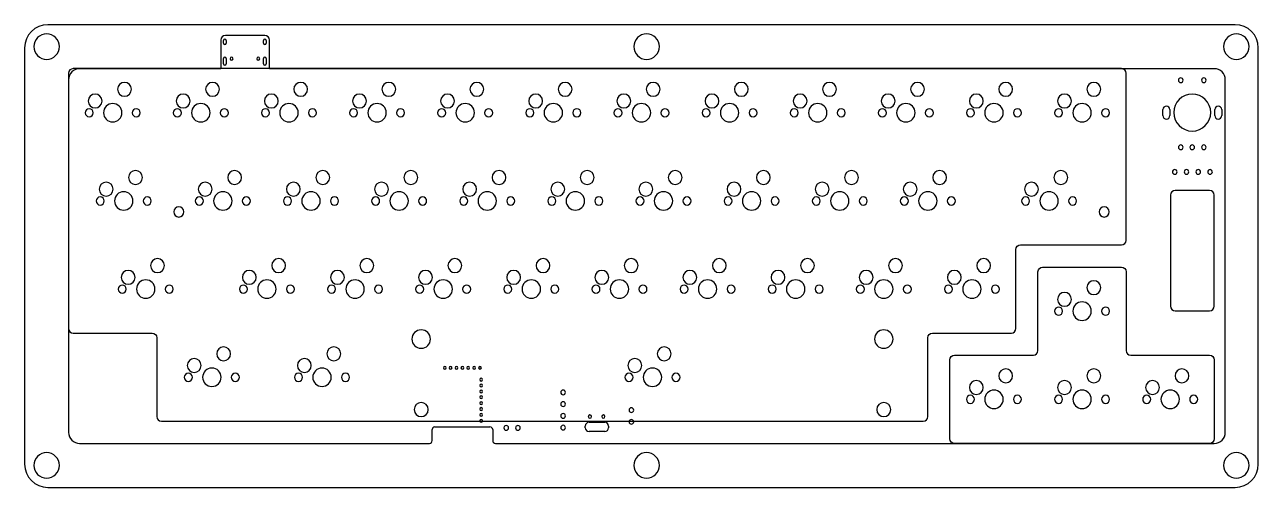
# Model space of a CAD drawing. Header units: millimetres. Extents: x 14 to 281, y 46 to 146.
import ezdxf

# ---------------------------------------------------------------- set-up
doc = ezdxf.new("R2010")
doc.units = ezdxf.units.MM
doc.header["$MEASUREMENT"] = 0
doc.layers.add('PCB', color=7, linetype='Continuous')
doc.layers.add('Top', color=7, linetype='Continuous')

# ---------------------------------------------------------------- blocks, each defined once
blk = doc.blocks.new('block 354')
at = {"layer": 'PCB', "color": 7, "lineweight": 25, "true_color": 0xffffff}
blk.add_open_spline([(23.73, 58.3), (23.73, 56.99), (24.8, 55.92), (26.11, 55.92)], degree=3, dxfattribs=at)
blk = doc.blocks.new('block 355')
at = {"layer": 'PCB', "color": 7, "lineweight": 25, "true_color": 0xffffff}
blk.add_lwpolyline([(23.73, 134.5), (23.73, 58.3)], dxfattribs=at)
blk = doc.blocks.new('block 356')
at = {"layer": 'PCB', "color": 7, "lineweight": 25, "true_color": 0xffffff}
blk.add_lwpolyline([(26.11, 55.92), (101.72, 55.92)], dxfattribs=at)
blk = doc.blocks.new('block 357')
at = {"layer": 'PCB', "color": 7, "lineweight": 25, "true_color": 0xffffff}
blk.add_open_spline([(26.11, 136.88), (24.8, 136.88), (23.73, 135.82), (23.73, 134.5)], degree=3, dxfattribs=at)
blk = doc.blocks.new('block 358')
at = {"layer": 'PCB', "color": 7, "lineweight": 25, "true_color": 0xffffff}
blk.add_open_spline([(101.72, 55.92), (102.04, 55.92), (102.31, 56.19), (102.31, 56.52)], degree=3, dxfattribs=at)
blk = doc.blocks.new('block 359')
at = {"layer": 'PCB', "color": 7, "lineweight": 25, "true_color": 0xffffff}
blk.add_lwpolyline([(56.62, 136.88), (26.11, 136.88)], dxfattribs=at)
blk = doc.blocks.new('block 360')
at = {"layer": 'PCB', "color": 7, "lineweight": 25, "true_color": 0xffffff}
blk.add_lwpolyline([(102.31, 56.52), (102.31, 58.9)], dxfattribs=at)
blk = doc.blocks.new('block 361')
at = {"layer": 'PCB', "color": 7, "lineweight": 25, "true_color": 0xffffff}
blk.add_lwpolyline([(56.62, 143.08), (56.62, 136.88)], dxfattribs=at)
blk = doc.blocks.new('block 362')
at = {"layer": 'PCB', "color": 7, "lineweight": 25, "true_color": 0xffffff}
blk.add_open_spline([(102.91, 59.49), (102.58, 59.49), (102.31, 59.23), (102.31, 58.9)], degree=3, dxfattribs=at)
blk = doc.blocks.new('block 363')
at = {"layer": 'PCB', "color": 7, "lineweight": 25, "true_color": 0xffffff}
blk.add_open_spline([(57.62, 144.08), (57.06, 144.08), (56.62, 143.63), (56.62, 143.08)], degree=3, dxfattribs=at)
blk = doc.blocks.new('block 364')
at = {"layer": 'PCB', "color": 7, "lineweight": 25, "true_color": 0xffffff}
blk.add_lwpolyline([(102.91, 59.49), (114.81, 59.49)], dxfattribs=at)
blk = doc.blocks.new('block 365')
at = {"layer": 'PCB', "color": 7, "lineweight": 25, "true_color": 0xffffff}
blk.add_lwpolyline([(66.12, 144.08), (57.62, 144.08)], dxfattribs=at)
blk = doc.blocks.new('block 366')
at = {"layer": 'PCB', "color": 7, "lineweight": 25, "true_color": 0xffffff}
blk.add_open_spline([(115.41, 58.9), (115.41, 59.23), (115.14, 59.49), (114.81, 59.49)], degree=3, dxfattribs=at)
blk = doc.blocks.new('block 367')
at = {"layer": 'PCB', "color": 7, "lineweight": 25, "true_color": 0xffffff}
blk.add_open_spline([(67.12, 143.08), (67.12, 143.63), (66.67, 144.08), (66.12, 144.08)], degree=3, dxfattribs=at)
blk = doc.blocks.new('block 368')
at = {"layer": 'PCB', "color": 7, "lineweight": 25, "true_color": 0xffffff}
blk.add_lwpolyline([(115.41, 58.9), (115.41, 56.52)], dxfattribs=at)
blk = doc.blocks.new('block 369')
at = {"layer": 'PCB', "color": 7, "lineweight": 25, "true_color": 0xffffff}
blk.add_lwpolyline([(67.12, 136.88), (67.12, 143.08)], dxfattribs=at)
blk = doc.blocks.new('block 370')
at = {"layer": 'PCB', "color": 7, "lineweight": 25, "true_color": 0xffffff}
blk.add_open_spline([(115.41, 56.52), (115.41, 56.19), (115.67, 55.92), (116, 55.92)], degree=3, dxfattribs=at)
blk = doc.blocks.new('block 371')
at = {"layer": 'PCB', "color": 7, "lineweight": 25, "true_color": 0xffffff}
blk.add_lwpolyline([(271.38, 136.88), (67.12, 136.88)], dxfattribs=at)
blk = doc.blocks.new('block 372')
at = {"layer": 'PCB', "color": 7, "lineweight": 25, "true_color": 0xffffff}
blk.add_lwpolyline([(116, 55.92), (271.38, 55.92)], dxfattribs=at)
blk = doc.blocks.new('block 373')
at = {"layer": 'PCB', "color": 7, "lineweight": 25, "true_color": 0xffffff}
blk.add_open_spline([(273.76, 134.5), (273.76, 135.82), (272.69, 136.88), (271.38, 136.88)], degree=3, dxfattribs=at)
blk = doc.blocks.new('block 374')
at = {"layer": 'PCB', "color": 7, "lineweight": 25, "true_color": 0xffffff}
blk.add_open_spline([(271.38, 55.92), (272.69, 55.92), (273.76, 56.99), (273.76, 58.3)], degree=3, dxfattribs=at)
blk = doc.blocks.new('block 375')
at = {"layer": 'PCB', "color": 7, "lineweight": 25, "true_color": 0xffffff}
blk.add_lwpolyline([(273.76, 58.3), (273.76, 134.5)], dxfattribs=at)
blk = doc.blocks.new('block 376')
at = {"layer": 'PCB', "color": 7, "lineweight": 25, "true_color": 0xffffff}
blk.add_open_spline([(236.85, 65.45), (236.85, 65.93), (237.24, 66.32), (237.72, 66.32), (238.21, 66.32), (238.6, 65.93), (238.6, 65.45), (238.6, 64.96), (238.21, 64.57), (237.72, 64.57), (237.24, 64.57), (236.85, 64.96), (236.85, 65.45), (236.85, 65.45), (236.85, 65.45), (236.85, 65.45)], degree=3, knots=[0, 0, 0, 0, 1, 1, 1, 2, 2, 2, 3, 3, 3, 4, 4, 4, 5, 5, 5, 5], dxfattribs=at)
blk = doc.blocks.new('block 377')
at = {"layer": 'PCB', "color": 7, "lineweight": 25, "true_color": 0xffffff}
blk.add_open_spline([(237.49, 67.99), (237.49, 68.82), (238.17, 69.49), (238.99, 69.49), (239.82, 69.49), (240.49, 68.82), (240.49, 67.99), (240.49, 67.16), (239.82, 66.49), (238.99, 66.49), (238.17, 66.49), (237.49, 67.16), (237.49, 67.99), (237.49, 67.99), (237.49, 67.99), (237.49, 67.99)], degree=3, knots=[0, 0, 0, 0, 1, 1, 1, 2, 2, 2, 3, 3, 3, 4, 4, 4, 5, 5, 5, 5], dxfattribs=at)
blk = doc.blocks.new('block 378')
at = {"layer": 'PCB', "color": 7, "lineweight": 25, "true_color": 0xffffff}
blk.add_open_spline([(221.76, 65.45), (221.76, 66.55), (222.65, 67.44), (223.75, 67.44), (224.86, 67.44), (225.75, 66.55), (225.75, 65.45), (225.75, 64.35), (224.86, 63.45), (223.75, 63.45), (222.65, 63.45), (221.76, 64.35), (221.76, 65.45), (221.76, 65.45), (221.76, 65.45), (221.76, 65.45)], degree=3, knots=[0, 0, 0, 0, 1, 1, 1, 2, 2, 2, 3, 3, 3, 4, 4, 4, 5, 5, 5, 5], dxfattribs=at)
blk = doc.blocks.new('block 379')
at = {"layer": 'PCB', "color": 7, "lineweight": 25, "true_color": 0xffffff}
blk.add_open_spline([(227.96, 65.45), (227.96, 65.93), (228.35, 66.32), (228.83, 66.32), (229.32, 66.32), (229.71, 65.93), (229.71, 65.45), (229.71, 64.96), (229.32, 64.57), (228.83, 64.57), (228.35, 64.57), (227.96, 64.96), (227.96, 65.45), (227.96, 65.45), (227.96, 65.45), (227.96, 65.45)], degree=3, knots=[0, 0, 0, 0, 1, 1, 1, 2, 2, 2, 3, 3, 3, 4, 4, 4, 5, 5, 5, 5], dxfattribs=at)
blk = doc.blocks.new('block 380')
at = {"layer": 'PCB', "color": 7, "lineweight": 25, "true_color": 0xffffff}
blk.add_open_spline([(224.79, 70.53), (224.79, 71.36), (225.47, 72.03), (226.29, 72.03), (227.12, 72.03), (227.79, 71.36), (227.79, 70.53), (227.79, 69.7), (227.12, 69.03), (226.29, 69.03), (225.47, 69.03), (224.79, 69.7), (224.79, 70.53), (224.79, 70.53), (224.79, 70.53), (224.79, 70.53)], degree=3, knots=[0, 0, 0, 0, 1, 1, 1, 2, 2, 2, 3, 3, 3, 4, 4, 4, 5, 5, 5, 5], dxfattribs=at)
blk = doc.blocks.new('block 381')
at = {"layer": 'PCB', "color": 7, "lineweight": 25, "true_color": 0xffffff}
blk.add_open_spline([(198.41, 63.22), (198.41, 64.07), (199.09, 64.75), (199.94, 64.75), (200.78, 64.75), (201.46, 64.07), (201.46, 63.22), (201.46, 62.38), (200.78, 61.7), (199.94, 61.7), (199.09, 61.7), (198.41, 62.38), (198.41, 63.22), (198.41, 63.22), (198.41, 63.22), (198.41, 63.22)], degree=3, knots=[0, 0, 0, 0, 1, 1, 1, 2, 2, 2, 3, 3, 3, 4, 4, 4, 5, 5, 5, 5], dxfattribs=at)
blk = doc.blocks.new('block 382')
at = {"layer": 'PCB', "color": 7, "lineweight": 25, "true_color": 0xffffff}
blk.add_open_spline([(112.61, 68.43), (112.61, 68.59), (112.74, 68.73), (112.91, 68.73), (113.07, 68.73), (113.21, 68.59), (113.21, 68.43), (113.21, 68.26), (113.07, 68.13), (112.91, 68.13), (112.74, 68.13), (112.61, 68.26), (112.61, 68.43), (112.61, 68.43), (112.61, 68.43), (112.61, 68.43)], degree=3, knots=[0, 0, 0, 0, 1, 1, 1, 2, 2, 2, 3, 3, 3, 4, 4, 4, 5, 5, 5, 5], dxfattribs=at)
blk = doc.blocks.new('block 383')
at = {"layer": 'PCB', "color": 7, "lineweight": 25, "true_color": 0xffffff}
blk.add_open_spline([(112.61, 67.16), (112.61, 67.32), (112.74, 67.46), (112.91, 67.46), (113.07, 67.46), (113.21, 67.32), (113.21, 67.16), (113.21, 66.99), (113.07, 66.86), (112.91, 66.86), (112.74, 66.86), (112.61, 66.99), (112.61, 67.16), (112.61, 67.16), (112.61, 67.16), (112.61, 67.16)], degree=3, knots=[0, 0, 0, 0, 1, 1, 1, 2, 2, 2, 3, 3, 3, 4, 4, 4, 5, 5, 5, 5], dxfattribs=at)
blk = doc.blocks.new('block 384')
at = {"layer": 'PCB', "color": 7, "lineweight": 25, "true_color": 0xffffff}
blk.add_open_spline([(112.61, 64.62), (112.61, 64.78), (112.74, 64.92), (112.91, 64.92), (113.07, 64.92), (113.21, 64.78), (113.21, 64.62), (113.21, 64.45), (113.07, 64.32), (112.91, 64.32), (112.74, 64.32), (112.61, 64.45), (112.61, 64.62), (112.61, 64.62), (112.61, 64.62), (112.61, 64.62)], degree=3, knots=[0, 0, 0, 0, 1, 1, 1, 2, 2, 2, 3, 3, 3, 4, 4, 4, 5, 5, 5, 5], dxfattribs=at)
blk = doc.blocks.new('block 385')
at = {"layer": 'PCB', "color": 7, "lineweight": 25, "true_color": 0xffffff}
blk.add_open_spline([(112.61, 65.89), (112.61, 66.05), (112.74, 66.19), (112.91, 66.19), (113.07, 66.19), (113.21, 66.05), (113.21, 65.89), (113.21, 65.72), (113.07, 65.59), (112.91, 65.59), (112.74, 65.59), (112.61, 65.72), (112.61, 65.89), (112.61, 65.89), (112.61, 65.89), (112.61, 65.89)], degree=3, knots=[0, 0, 0, 0, 1, 1, 1, 2, 2, 2, 3, 3, 3, 4, 4, 4, 5, 5, 5, 5], dxfattribs=at)
blk = doc.blocks.new('block 386')
at = {"layer": 'PCB', "color": 7, "lineweight": 25, "true_color": 0xffffff}
blk.add_open_spline([(130.12, 64.41), (130.12, 64.68), (130.34, 64.91), (130.62, 64.91), (130.89, 64.91), (131.12, 64.68), (131.12, 64.41), (131.12, 64.13), (130.89, 63.91), (130.62, 63.91), (130.34, 63.91), (130.12, 64.13), (130.12, 64.41), (130.12, 64.41), (130.12, 64.41), (130.12, 64.41)], degree=3, knots=[0, 0, 0, 0, 1, 1, 1, 2, 2, 2, 3, 3, 3, 4, 4, 4, 5, 5, 5, 5], dxfattribs=at)
blk = doc.blocks.new('block 387')
at = {"layer": 'PCB', "color": 7, "lineweight": 25, "true_color": 0xffffff}
blk.add_open_spline([(130.12, 66.95), (130.12, 67.22), (130.34, 67.45), (130.62, 67.45), (130.89, 67.45), (131.12, 67.22), (131.12, 66.95), (131.12, 66.67), (130.89, 66.45), (130.62, 66.45), (130.34, 66.45), (130.12, 66.67), (130.12, 66.95), (130.12, 66.95), (130.12, 66.95), (130.12, 66.95)], degree=3, knots=[0, 0, 0, 0, 1, 1, 1, 2, 2, 2, 3, 3, 3, 4, 4, 4, 5, 5, 5, 5], dxfattribs=at)
blk = doc.blocks.new('block 388')
at = {"layer": 'PCB', "color": 7, "lineweight": 25, "true_color": 0xffffff}
blk.add_open_spline([(112.61, 69.7), (112.61, 69.86), (112.74, 70), (112.91, 70), (113.07, 70), (113.21, 69.86), (113.21, 69.7), (113.21, 69.53), (113.07, 69.4), (112.91, 69.4), (112.74, 69.4), (112.61, 69.53), (112.61, 69.7), (112.61, 69.7), (112.61, 69.7), (112.61, 69.7)], degree=3, knots=[0, 0, 0, 0, 1, 1, 1, 2, 2, 2, 3, 3, 3, 4, 4, 4, 5, 5, 5, 5], dxfattribs=at)
blk = doc.blocks.new('block 389')
at = {"layer": 'PCB', "color": 7, "lineweight": 25, "true_color": 0xffffff}
blk.add_open_spline([(147.94, 70.21), (147.94, 71.31), (148.83, 72.2), (149.94, 72.2), (151.04, 72.2), (151.93, 71.31), (151.93, 70.21), (151.93, 69.11), (151.04, 68.22), (149.94, 68.22), (148.83, 68.22), (147.94, 69.11), (147.94, 70.21), (147.94, 70.21), (147.94, 70.21), (147.94, 70.21)], degree=3, knots=[0, 0, 0, 0, 1, 1, 1, 2, 2, 2, 3, 3, 3, 4, 4, 4, 5, 5, 5, 5], dxfattribs=at)
blk = doc.blocks.new('block 390')
at = {"layer": 'PCB', "color": 7, "lineweight": 25, "true_color": 0xffffff}
blk.add_open_spline([(138.97, 61.72), (138.97, 61.91), (139.12, 62.07), (139.32, 62.07), (139.51, 62.07), (139.67, 61.91), (139.67, 61.72), (139.67, 61.53), (139.51, 61.37), (139.32, 61.37), (139.12, 61.37), (138.97, 61.53), (138.97, 61.72), (138.97, 61.72), (138.97, 61.72), (138.97, 61.72)], degree=3, knots=[0, 0, 0, 0, 1, 1, 1, 2, 2, 2, 3, 3, 3, 4, 4, 4, 5, 5, 5, 5], dxfattribs=at)
blk = doc.blocks.new('block 391')
at = {"layer": 'PCB', "color": 7, "lineweight": 25, "true_color": 0xffffff}
blk.add_open_spline([(136.07, 61.72), (136.07, 61.91), (136.22, 62.07), (136.42, 62.07), (136.61, 62.07), (136.77, 61.91), (136.77, 61.72), (136.77, 61.53), (136.61, 61.37), (136.42, 61.37), (136.22, 61.37), (136.07, 61.53), (136.07, 61.72), (136.07, 61.72), (136.07, 61.72), (136.07, 61.72)], degree=3, knots=[0, 0, 0, 0, 1, 1, 1, 2, 2, 2, 3, 3, 3, 4, 4, 4, 5, 5, 5, 5], dxfattribs=at)
blk = doc.blocks.new('block 392')
at = {"layer": 'PCB', "color": 7, "lineweight": 25, "true_color": 0xffffff}
blk.add_open_spline([(130.12, 61.87), (130.12, 62.14), (130.34, 62.37), (130.62, 62.37), (130.89, 62.37), (131.12, 62.14), (131.12, 61.87), (131.12, 61.59), (130.89, 61.37), (130.62, 61.37), (130.34, 61.37), (130.12, 61.59), (130.12, 61.87), (130.12, 61.87), (130.12, 61.87), (130.12, 61.87)], degree=3, knots=[0, 0, 0, 0, 1, 1, 1, 2, 2, 2, 3, 3, 3, 4, 4, 4, 5, 5, 5, 5], dxfattribs=at)
blk = doc.blocks.new('block 393')
at = {"layer": 'PCB', "color": 7, "lineweight": 25, "true_color": 0xffffff}
blk.add_open_spline([(112.61, 62.08), (112.61, 62.24), (112.74, 62.38), (112.91, 62.38), (113.07, 62.38), (113.21, 62.24), (113.21, 62.08), (113.21, 61.91), (113.07, 61.78), (112.91, 61.78), (112.74, 61.78), (112.61, 61.91), (112.61, 62.08), (112.61, 62.08), (112.61, 62.08), (112.61, 62.08)], degree=3, knots=[0, 0, 0, 0, 1, 1, 1, 2, 2, 2, 3, 3, 3, 4, 4, 4, 5, 5, 5, 5], dxfattribs=at)
blk = doc.blocks.new('block 394')
at = {"layer": 'PCB', "color": 7, "lineweight": 25, "true_color": 0xffffff}
blk.add_open_spline([(112.61, 63.35), (112.61, 63.51), (112.74, 63.65), (112.91, 63.65), (113.07, 63.65), (113.21, 63.51), (113.21, 63.35), (113.21, 63.18), (113.07, 63.05), (112.91, 63.05), (112.74, 63.05), (112.61, 63.18), (112.61, 63.35), (112.61, 63.35), (112.61, 63.35), (112.61, 63.35)], degree=3, knots=[0, 0, 0, 0, 1, 1, 1, 2, 2, 2, 3, 3, 3, 4, 4, 4, 5, 5, 5, 5], dxfattribs=at)
blk = doc.blocks.new('block 395')
at = {"layer": 'PCB', "color": 7, "lineweight": 25, "true_color": 0xffffff}
blk.add_open_spline([(112.35, 72.24), (112.35, 72.4), (112.49, 72.54), (112.65, 72.54), (112.82, 72.54), (112.95, 72.4), (112.95, 72.24), (112.95, 72.07), (112.82, 71.94), (112.65, 71.94), (112.49, 71.94), (112.35, 72.07), (112.35, 72.24), (112.35, 72.24), (112.35, 72.24), (112.35, 72.24)], degree=3, knots=[0, 0, 0, 0, 1, 1, 1, 2, 2, 2, 3, 3, 3, 4, 4, 4, 5, 5, 5, 5], dxfattribs=at)
blk = doc.blocks.new('block 396')
at = {"layer": 'PCB', "color": 7, "lineweight": 25, "true_color": 0xffffff}
blk.add_open_spline([(213.68, 91.8), (213.68, 92.63), (214.35, 93.3), (215.18, 93.3), (216.01, 93.3), (216.68, 92.63), (216.68, 91.8), (216.68, 90.97), (216.01, 90.3), (215.18, 90.3), (214.35, 90.3), (213.68, 90.97), (213.68, 91.8), (213.68, 91.8), (213.68, 91.8), (213.68, 91.8)], degree=3, knots=[0, 0, 0, 0, 1, 1, 1, 2, 2, 2, 3, 3, 3, 4, 4, 4, 5, 5, 5, 5], dxfattribs=at)
blk = doc.blocks.new('block 397')
at = {"layer": 'PCB', "color": 7, "lineweight": 25, "true_color": 0xffffff}
blk.add_open_spline([(223.2, 89.26), (223.2, 89.74), (223.59, 90.13), (224.07, 90.13), (224.55, 90.13), (224.95, 89.74), (224.95, 89.26), (224.95, 88.78), (224.55, 88.38), (224.07, 88.38), (223.59, 88.38), (223.2, 88.78), (223.2, 89.26), (223.2, 89.26), (223.2, 89.26), (223.2, 89.26)], degree=3, knots=[0, 0, 0, 0, 1, 1, 1, 2, 2, 2, 3, 3, 3, 4, 4, 4, 5, 5, 5, 5], dxfattribs=at)
blk = doc.blocks.new('block 398')
at = {"layer": 'PCB', "color": 7, "lineweight": 25, "true_color": 0xffffff}
blk.add_open_spline([(236.85, 84.5), (236.85, 84.98), (237.24, 85.37), (237.72, 85.37), (238.21, 85.37), (238.6, 84.98), (238.6, 84.5), (238.6, 84.01), (238.21, 83.62), (237.72, 83.62), (237.24, 83.62), (236.85, 84.01), (236.85, 84.5), (236.85, 84.5), (236.85, 84.5), (236.85, 84.5)], degree=3, knots=[0, 0, 0, 0, 1, 1, 1, 2, 2, 2, 3, 3, 3, 4, 4, 4, 5, 5, 5, 5], dxfattribs=at)
blk = doc.blocks.new('block 399')
at = {"layer": 'PCB', "color": 7, "lineweight": 25, "true_color": 0xffffff}
blk.add_open_spline([(200.98, 94.34), (200.98, 95.17), (201.65, 95.84), (202.48, 95.84), (203.31, 95.84), (203.98, 95.17), (203.98, 94.34), (203.98, 93.51), (203.31, 92.84), (202.48, 92.84), (201.65, 92.84), (200.98, 93.51), (200.98, 94.34), (200.98, 94.34), (200.98, 94.34), (200.98, 94.34)], degree=3, knots=[0, 0, 0, 0, 1, 1, 1, 2, 2, 2, 3, 3, 3, 4, 4, 4, 5, 5, 5, 5], dxfattribs=at)
blk = doc.blocks.new('block 400')
at = {"layer": 'PCB', "color": 7, "lineweight": 25, "true_color": 0xffffff}
blk.add_open_spline([(193.99, 89.26), (193.99, 89.74), (194.38, 90.13), (194.86, 90.13), (195.34, 90.13), (195.74, 89.74), (195.74, 89.26), (195.74, 88.78), (195.34, 88.38), (194.86, 88.38), (194.38, 88.38), (193.99, 88.78), (193.99, 89.26), (193.99, 89.26), (193.99, 89.26), (193.99, 89.26)], degree=3, knots=[0, 0, 0, 0, 1, 1, 1, 2, 2, 2, 3, 3, 3, 4, 4, 4, 5, 5, 5, 5], dxfattribs=at)
blk = doc.blocks.new('block 401')
at = {"layer": 'PCB', "color": 7, "lineweight": 25, "true_color": 0xffffff}
blk.add_open_spline([(197.94, 78.46), (197.94, 79.57), (198.83, 80.46), (199.94, 80.46), (201.04, 80.46), (201.93, 79.57), (201.93, 78.46), (201.93, 77.36), (201.04, 76.47), (199.94, 76.47), (198.83, 76.47), (197.94, 77.36), (197.94, 78.46), (197.94, 78.46), (197.94, 78.46), (197.94, 78.46)], degree=3, knots=[0, 0, 0, 0, 1, 1, 1, 2, 2, 2, 3, 3, 3, 4, 4, 4, 5, 5, 5, 5], dxfattribs=at)
blk = doc.blocks.new('block 402')
at = {"layer": 'PCB', "color": 7, "lineweight": 25, "true_color": 0xffffff}
blk.add_open_spline([(150.98, 75.29), (150.98, 76.12), (151.65, 76.79), (152.48, 76.79), (153.3, 76.79), (153.98, 76.12), (153.98, 75.29), (153.98, 74.46), (153.3, 73.79), (152.48, 73.79), (151.65, 73.79), (150.98, 74.46), (150.98, 75.29), (150.98, 75.29), (150.98, 75.29), (150.98, 75.29)], degree=3, knots=[0, 0, 0, 0, 1, 1, 1, 2, 2, 2, 3, 3, 3, 4, 4, 4, 5, 5, 5, 5], dxfattribs=at)
blk = doc.blocks.new('block 403')
at = {"layer": 'PCB', "color": 7, "lineweight": 25, "true_color": 0xffffff}
blk.add_open_spline([(162.88, 94.34), (162.88, 95.17), (163.55, 95.84), (164.38, 95.84), (165.21, 95.84), (165.88, 95.17), (165.88, 94.34), (165.88, 93.51), (165.21, 92.84), (164.38, 92.84), (163.55, 92.84), (162.88, 93.51), (162.88, 94.34), (162.88, 94.34), (162.88, 94.34), (162.88, 94.34)], degree=3, knots=[0, 0, 0, 0, 1, 1, 1, 2, 2, 2, 3, 3, 3, 4, 4, 4, 5, 5, 5, 5], dxfattribs=at)
blk = doc.blocks.new('block 404')
at = {"layer": 'PCB', "color": 7, "lineweight": 25, "true_color": 0xffffff}
blk.add_open_spline([(159.85, 89.26), (159.85, 90.36), (160.74, 91.25), (161.84, 91.25), (162.94, 91.25), (163.84, 90.36), (163.84, 89.26), (163.84, 88.16), (162.94, 87.27), (161.84, 87.27), (160.74, 87.27), (159.85, 88.16), (159.85, 89.26), (159.85, 89.26), (159.85, 89.26), (159.85, 89.26)], degree=3, knots=[0, 0, 0, 0, 1, 1, 1, 2, 2, 2, 3, 3, 3, 4, 4, 4, 5, 5, 5, 5], dxfattribs=at)
blk = doc.blocks.new('block 405')
at = {"layer": 'PCB', "color": 7, "lineweight": 25, "true_color": 0xffffff}
blk.add_open_spline([(155.89, 89.26), (155.89, 89.74), (156.28, 90.13), (156.76, 90.13), (157.24, 90.13), (157.64, 89.74), (157.64, 89.26), (157.64, 88.78), (157.24, 88.38), (156.76, 88.38), (156.28, 88.38), (155.89, 88.78), (155.89, 89.26), (155.89, 89.26), (155.89, 89.26), (155.89, 89.26)], degree=3, knots=[0, 0, 0, 0, 1, 1, 1, 2, 2, 2, 3, 3, 3, 4, 4, 4, 5, 5, 5, 5], dxfattribs=at)
blk = doc.blocks.new('block 406')
at = {"layer": 'PCB', "color": 7, "lineweight": 25, "true_color": 0xffffff}
blk.add_open_spline([(175.58, 91.8), (175.58, 92.63), (176.25, 93.3), (177.08, 93.3), (177.91, 93.3), (178.58, 92.63), (178.58, 91.8), (178.58, 90.97), (177.91, 90.3), (177.08, 90.3), (176.25, 90.3), (175.58, 90.97), (175.58, 91.8), (175.58, 91.8), (175.58, 91.8), (175.58, 91.8)], degree=3, knots=[0, 0, 0, 0, 1, 1, 1, 2, 2, 2, 3, 3, 3, 4, 4, 4, 5, 5, 5, 5], dxfattribs=at)
blk = doc.blocks.new('block 407')
at = {"layer": 'PCB', "color": 7, "lineweight": 25, "true_color": 0xffffff}
blk.add_open_spline([(185.1, 89.26), (185.1, 89.74), (185.49, 90.13), (185.97, 90.13), (186.45, 90.13), (186.85, 89.74), (186.85, 89.26), (186.85, 88.78), (186.45, 88.38), (185.97, 88.38), (185.49, 88.38), (185.1, 88.78), (185.1, 89.26), (185.1, 89.26), (185.1, 89.26), (185.1, 89.26)], degree=3, knots=[0, 0, 0, 0, 1, 1, 1, 2, 2, 2, 3, 3, 3, 4, 4, 4, 5, 5, 5, 5], dxfattribs=at)
blk = doc.blocks.new('block 408')
at = {"layer": 'PCB', "color": 7, "lineweight": 25, "true_color": 0xffffff}
blk.add_open_spline([(117.79, 89.26), (117.79, 89.74), (118.18, 90.13), (118.66, 90.13), (119.14, 90.13), (119.54, 89.74), (119.54, 89.26), (119.54, 88.78), (119.14, 88.38), (118.66, 88.38), (118.18, 88.38), (117.79, 88.78), (117.79, 89.26), (117.79, 89.26), (117.79, 89.26), (117.79, 89.26)], degree=3, knots=[0, 0, 0, 0, 1, 1, 1, 2, 2, 2, 3, 3, 3, 4, 4, 4, 5, 5, 5, 5], dxfattribs=at)
blk = doc.blocks.new('block 409')
at = {"layer": 'PCB', "color": 7, "lineweight": 25, "true_color": 0xffffff}
blk.add_open_spline([(118.43, 91.8), (118.43, 92.63), (119.1, 93.3), (119.93, 93.3), (120.76, 93.3), (121.43, 92.63), (121.43, 91.8), (121.43, 90.97), (120.76, 90.3), (119.93, 90.3), (119.1, 90.3), (118.43, 90.97), (118.43, 91.8), (118.43, 91.8), (118.43, 91.8), (118.43, 91.8)], degree=3, knots=[0, 0, 0, 0, 1, 1, 1, 2, 2, 2, 3, 3, 3, 4, 4, 4, 5, 5, 5, 5], dxfattribs=at)
blk = doc.blocks.new('block 410')
at = {"layer": 'PCB', "color": 7, "lineweight": 25, "true_color": 0xffffff}
blk.add_open_spline([(121.75, 89.26), (121.75, 90.36), (122.64, 91.25), (123.74, 91.25), (124.84, 91.25), (125.74, 90.36), (125.74, 89.26), (125.74, 88.16), (124.84, 87.27), (123.74, 87.27), (122.64, 87.27), (121.75, 88.16), (121.75, 89.26), (121.75, 89.26), (121.75, 89.26), (121.75, 89.26)], degree=3, knots=[0, 0, 0, 0, 1, 1, 1, 2, 2, 2, 3, 3, 3, 4, 4, 4, 5, 5, 5, 5], dxfattribs=at)
blk = doc.blocks.new('block 411')
at = {"layer": 'PCB', "color": 7, "lineweight": 25, "true_color": 0xffffff}
blk.add_open_spline([(124.78, 94.34), (124.78, 95.17), (125.45, 95.84), (126.28, 95.84), (127.11, 95.84), (127.78, 95.17), (127.78, 94.34), (127.78, 93.51), (127.11, 92.84), (126.28, 92.84), (125.45, 92.84), (124.78, 93.51), (124.78, 94.34), (124.78, 94.34), (124.78, 94.34), (124.78, 94.34)], degree=3, knots=[0, 0, 0, 0, 1, 1, 1, 2, 2, 2, 3, 3, 3, 4, 4, 4, 5, 5, 5, 5], dxfattribs=at)
blk = doc.blocks.new('block 412')
at = {"layer": 'PCB', "color": 7, "lineweight": 25, "true_color": 0xffffff}
blk.add_open_spline([(127.95, 89.26), (127.95, 89.74), (128.34, 90.13), (128.82, 90.13), (129.3, 90.13), (129.7, 89.74), (129.7, 89.26), (129.7, 88.78), (129.3, 88.38), (128.82, 88.38), (128.34, 88.38), (127.95, 88.78), (127.95, 89.26), (127.95, 89.26), (127.95, 89.26), (127.95, 89.26)], degree=3, knots=[0, 0, 0, 0, 1, 1, 1, 2, 2, 2, 3, 3, 3, 4, 4, 4, 5, 5, 5, 5], dxfattribs=at)
blk = doc.blocks.new('block 413')
at = {"layer": 'PCB', "color": 7, "lineweight": 25, "true_color": 0xffffff}
blk.add_open_spline([(136.84, 89.26), (136.84, 89.74), (137.23, 90.13), (137.71, 90.13), (138.19, 90.13), (138.59, 89.74), (138.59, 89.26), (138.59, 88.78), (138.19, 88.38), (137.71, 88.38), (137.23, 88.38), (136.84, 88.78), (136.84, 89.26), (136.84, 89.26), (136.84, 89.26), (136.84, 89.26)], degree=3, knots=[0, 0, 0, 0, 1, 1, 1, 2, 2, 2, 3, 3, 3, 4, 4, 4, 5, 5, 5, 5], dxfattribs=at)
blk = doc.blocks.new('block 414')
at = {"layer": 'PCB', "color": 7, "lineweight": 25, "true_color": 0xffffff}
blk.add_open_spline([(118.42, 108.31), (118.42, 108.79), (118.81, 109.18), (119.3, 109.18), (119.78, 109.18), (120.17, 108.79), (120.17, 108.31), (120.17, 107.83), (119.78, 107.43), (119.3, 107.43), (118.81, 107.43), (118.42, 107.83), (118.42, 108.31), (118.42, 108.31), (118.42, 108.31), (118.42, 108.31)], degree=3, knots=[0, 0, 0, 0, 1, 1, 1, 2, 2, 2, 3, 3, 3, 4, 4, 4, 5, 5, 5, 5], dxfattribs=at)
blk = doc.blocks.new('block 415')
at = {"layer": 'PCB', "color": 7, "lineweight": 25, "true_color": 0xffffff}
blk.add_open_spline([(146.36, 108.31), (146.36, 108.79), (146.75, 109.18), (147.24, 109.18), (147.72, 109.18), (148.11, 108.79), (148.11, 108.31), (148.11, 107.83), (147.72, 107.43), (147.24, 107.43), (146.75, 107.43), (146.36, 107.83), (146.36, 108.31), (146.36, 108.31), (146.36, 108.31), (146.36, 108.31)], degree=3, knots=[0, 0, 0, 0, 1, 1, 1, 2, 2, 2, 3, 3, 3, 4, 4, 4, 5, 5, 5, 5], dxfattribs=at)
blk = doc.blocks.new('block 416')
at = {"layer": 'PCB', "color": 7, "lineweight": 25, "true_color": 0xffffff}
blk.add_open_spline([(175.57, 108.31), (175.57, 108.79), (175.96, 109.18), (176.45, 109.18), (176.93, 109.18), (177.32, 108.79), (177.32, 108.31), (177.32, 107.83), (176.93, 107.43), (176.45, 107.43), (175.96, 107.43), (175.57, 107.83), (175.57, 108.31), (175.57, 108.31), (175.57, 108.31), (175.57, 108.31)], degree=3, knots=[0, 0, 0, 0, 1, 1, 1, 2, 2, 2, 3, 3, 3, 4, 4, 4, 5, 5, 5, 5], dxfattribs=at)
blk = doc.blocks.new('block 417')
at = {"layer": 'PCB', "color": 7, "lineweight": 25, "true_color": 0xffffff}
blk.add_open_spline([(213.67, 108.31), (213.67, 108.79), (214.06, 109.18), (214.55, 109.18), (215.03, 109.18), (215.42, 108.79), (215.42, 108.31), (215.42, 107.83), (215.03, 107.43), (214.55, 107.43), (214.06, 107.43), (213.67, 107.83), (213.67, 108.31), (213.67, 108.31), (213.67, 108.31), (213.67, 108.31)], degree=3, knots=[0, 0, 0, 0, 1, 1, 1, 2, 2, 2, 3, 3, 3, 4, 4, 4, 5, 5, 5, 5], dxfattribs=at)
blk = doc.blocks.new('block 418')
at = {"layer": 'PCB', "color": 7, "lineweight": 25, "true_color": 0xffffff}
blk.add_open_spline([(115.26, 113.39), (115.26, 114.22), (115.93, 114.89), (116.76, 114.89), (117.59, 114.89), (118.26, 114.22), (118.26, 113.39), (118.26, 112.56), (117.59, 111.89), (116.76, 111.89), (115.93, 111.89), (115.26, 112.56), (115.26, 113.39), (115.26, 113.39), (115.26, 113.39), (115.26, 113.39)], degree=3, knots=[0, 0, 0, 0, 1, 1, 1, 2, 2, 2, 3, 3, 3, 4, 4, 4, 5, 5, 5, 5], dxfattribs=at)
blk = doc.blocks.new('block 419')
at = {"layer": 'PCB', "color": 7, "lineweight": 25, "true_color": 0xffffff}
blk.add_open_spline([(112.22, 108.31), (112.22, 109.41), (113.12, 110.3), (114.22, 110.3), (115.32, 110.3), (116.21, 109.41), (116.21, 108.31), (116.21, 107.21), (115.32, 106.32), (114.22, 106.32), (113.12, 106.32), (112.22, 107.21), (112.22, 108.31), (112.22, 108.31), (112.22, 108.31), (112.22, 108.31)], degree=3, knots=[0, 0, 0, 0, 1, 1, 1, 2, 2, 2, 3, 3, 3, 4, 4, 4, 5, 5, 5, 5], dxfattribs=at)
blk = doc.blocks.new('block 420')
at = {"layer": 'PCB', "color": 7, "lineweight": 25, "true_color": 0xffffff}
blk.add_open_spline([(127.96, 110.85), (127.96, 111.68), (128.63, 112.35), (129.46, 112.35), (130.29, 112.35), (130.96, 111.68), (130.96, 110.85), (130.96, 110.02), (130.29, 109.35), (129.46, 109.35), (128.63, 109.35), (127.96, 110.02), (127.96, 110.85), (127.96, 110.85), (127.96, 110.85), (127.96, 110.85)], degree=3, knots=[0, 0, 0, 0, 1, 1, 1, 2, 2, 2, 3, 3, 3, 4, 4, 4, 5, 5, 5, 5], dxfattribs=at)
blk = doc.blocks.new('block 421')
at = {"layer": 'PCB', "color": 7, "lineweight": 25, "true_color": 0xffffff}
blk.add_open_spline([(127.31, 108.31), (127.31, 108.79), (127.7, 109.18), (128.19, 109.18), (128.67, 109.18), (129.06, 108.79), (129.06, 108.31), (129.06, 107.83), (128.67, 107.43), (128.19, 107.43), (127.7, 107.43), (127.31, 107.83), (127.31, 108.31), (127.31, 108.31), (127.31, 108.31), (127.31, 108.31)], degree=3, knots=[0, 0, 0, 0, 1, 1, 1, 2, 2, 2, 3, 3, 3, 4, 4, 4, 5, 5, 5, 5], dxfattribs=at)
blk = doc.blocks.new('block 422')
at = {"layer": 'PCB', "color": 7, "lineweight": 25, "true_color": 0xffffff}
blk.add_open_spline([(147.01, 110.85), (147.01, 111.68), (147.68, 112.35), (148.51, 112.35), (149.34, 112.35), (150.01, 111.68), (150.01, 110.85), (150.01, 110.02), (149.34, 109.35), (148.51, 109.35), (147.68, 109.35), (147.01, 110.02), (147.01, 110.85), (147.01, 110.85), (147.01, 110.85), (147.01, 110.85)], degree=3, knots=[0, 0, 0, 0, 1, 1, 1, 2, 2, 2, 3, 3, 3, 4, 4, 4, 5, 5, 5, 5], dxfattribs=at)
blk = doc.blocks.new('block 423')
at = {"layer": 'PCB', "color": 7, "lineweight": 25, "true_color": 0xffffff}
blk.add_open_spline([(134.31, 113.39), (134.31, 114.22), (134.98, 114.89), (135.81, 114.89), (136.64, 114.89), (137.31, 114.22), (137.31, 113.39), (137.31, 112.56), (136.64, 111.89), (135.81, 111.89), (134.98, 111.89), (134.31, 112.56), (134.31, 113.39), (134.31, 113.39), (134.31, 113.39), (134.31, 113.39)], degree=3, knots=[0, 0, 0, 0, 1, 1, 1, 2, 2, 2, 3, 3, 3, 4, 4, 4, 5, 5, 5, 5], dxfattribs=at)
blk = doc.blocks.new('block 424')
at = {"layer": 'PCB', "color": 7, "lineweight": 25, "true_color": 0xffffff}
blk.add_open_spline([(131.27, 108.31), (131.27, 109.41), (132.17, 110.3), (133.27, 110.3), (134.37, 110.3), (135.26, 109.41), (135.26, 108.31), (135.26, 107.21), (134.37, 106.32), (133.27, 106.32), (132.17, 106.32), (131.27, 107.21), (131.27, 108.31), (131.27, 108.31), (131.27, 108.31), (131.27, 108.31)], degree=3, knots=[0, 0, 0, 0, 1, 1, 1, 2, 2, 2, 3, 3, 3, 4, 4, 4, 5, 5, 5, 5], dxfattribs=at)
blk = doc.blocks.new('block 425')
at = {"layer": 'PCB', "color": 7, "lineweight": 25, "true_color": 0xffffff}
blk.add_open_spline([(264.88, 114.58), (264.88, 114.85), (265.1, 115.08), (265.38, 115.08), (265.65, 115.08), (265.88, 114.85), (265.88, 114.58), (265.88, 114.3), (265.65, 114.08), (265.38, 114.08), (265.1, 114.08), (264.88, 114.3), (264.88, 114.58), (264.88, 114.58), (264.88, 114.58), (264.88, 114.58)], degree=3, knots=[0, 0, 0, 0, 1, 1, 1, 2, 2, 2, 3, 3, 3, 4, 4, 4, 5, 5, 5, 5], dxfattribs=at)
blk = doc.blocks.new('block 426')
at = {"layer": 'PCB', "color": 7, "lineweight": 25, "true_color": 0xffffff}
blk.add_open_spline([(262.34, 114.58), (262.34, 114.85), (262.56, 115.08), (262.84, 115.08), (263.11, 115.08), (263.34, 114.85), (263.34, 114.58), (263.34, 114.3), (263.11, 114.08), (262.84, 114.08), (262.56, 114.08), (262.34, 114.3), (262.34, 114.58), (262.34, 114.58), (262.34, 114.58), (262.34, 114.58)], degree=3, knots=[0, 0, 0, 0, 1, 1, 1, 2, 2, 2, 3, 3, 3, 4, 4, 4, 5, 5, 5, 5], dxfattribs=at)
blk = doc.blocks.new('block 427')
at = {"layer": 'PCB', "color": 7, "lineweight": 25, "true_color": 0xffffff}
blk.add_open_spline([(236.7, 113.39), (236.7, 114.22), (237.37, 114.89), (238.2, 114.89), (239.03, 114.89), (239.7, 114.22), (239.7, 113.39), (239.7, 112.56), (239.03, 111.89), (238.2, 111.89), (237.37, 111.89), (236.7, 112.56), (236.7, 113.39), (236.7, 113.39), (236.7, 113.39), (236.7, 113.39)], degree=3, knots=[0, 0, 0, 0, 1, 1, 1, 2, 2, 2, 3, 3, 3, 4, 4, 4, 5, 5, 5, 5], dxfattribs=at)
blk = doc.blocks.new('block 428')
at = {"layer": 'PCB', "color": 7, "lineweight": 25, "true_color": 0xffffff}
blk.add_open_spline([(172.41, 113.39), (172.41, 114.22), (173.08, 114.89), (173.91, 114.89), (174.74, 114.89), (175.41, 114.22), (175.41, 113.39), (175.41, 112.56), (174.74, 111.89), (173.91, 111.89), (173.08, 111.89), (172.41, 112.56), (172.41, 113.39), (172.41, 113.39), (172.41, 113.39), (172.41, 113.39)], degree=3, knots=[0, 0, 0, 0, 1, 1, 1, 2, 2, 2, 3, 3, 3, 4, 4, 4, 5, 5, 5, 5], dxfattribs=at)
blk = doc.blocks.new('block 429')
at = {"layer": 'PCB', "color": 7, "lineweight": 25, "true_color": 0xffffff}
blk.add_open_spline([(191.46, 113.39), (191.46, 114.22), (192.13, 114.89), (192.96, 114.89), (193.79, 114.89), (194.46, 114.22), (194.46, 113.39), (194.46, 112.56), (193.79, 111.89), (192.96, 111.89), (192.13, 111.89), (191.46, 112.56), (191.46, 113.39), (191.46, 113.39), (191.46, 113.39), (191.46, 113.39)], degree=3, knots=[0, 0, 0, 0, 1, 1, 1, 2, 2, 2, 3, 3, 3, 4, 4, 4, 5, 5, 5, 5], dxfattribs=at)
blk = doc.blocks.new('block 430')
at = {"layer": 'PCB', "color": 7, "lineweight": 25, "true_color": 0xffffff}
blk.add_open_spline([(229.71, 108.31), (229.71, 108.79), (230.1, 109.18), (230.58, 109.18), (231.06, 109.18), (231.46, 108.79), (231.46, 108.31), (231.46, 107.83), (231.06, 107.43), (230.58, 107.43), (230.1, 107.43), (229.71, 107.83), (229.71, 108.31), (229.71, 108.31), (229.71, 108.31), (229.71, 108.31)], degree=3, knots=[0, 0, 0, 0, 1, 1, 1, 2, 2, 2, 3, 3, 3, 4, 4, 4, 5, 5, 5, 5], dxfattribs=at)
blk = doc.blocks.new('block 431')
at = {"layer": 'PCB', "color": 7, "lineweight": 25, "true_color": 0xffffff}
blk.add_open_spline([(230.35, 110.85), (230.35, 111.68), (231.02, 112.35), (231.85, 112.35), (232.68, 112.35), (233.35, 111.68), (233.35, 110.85), (233.35, 110.02), (232.68, 109.35), (231.85, 109.35), (231.02, 109.35), (230.35, 110.02), (230.35, 110.85), (230.35, 110.85), (230.35, 110.85), (230.35, 110.85)], degree=3, knots=[0, 0, 0, 0, 1, 1, 1, 2, 2, 2, 3, 3, 3, 4, 4, 4, 5, 5, 5, 5], dxfattribs=at)
blk = doc.blocks.new('block 432')
at = {"layer": 'PCB', "color": 7, "lineweight": 25, "true_color": 0xffffff}
blk.add_open_spline([(207.47, 108.31), (207.47, 109.41), (208.37, 110.3), (209.47, 110.3), (210.57, 110.3), (211.46, 109.41), (211.46, 108.31), (211.46, 107.21), (210.57, 106.32), (209.47, 106.32), (208.37, 106.32), (207.47, 107.21), (207.47, 108.31), (207.47, 108.31), (207.47, 108.31), (207.47, 108.31)], degree=3, knots=[0, 0, 0, 0, 1, 1, 1, 2, 2, 2, 3, 3, 3, 4, 4, 4, 5, 5, 5, 5], dxfattribs=at)
blk = doc.blocks.new('block 433')
at = {"layer": 'PCB', "color": 7, "lineweight": 25, "true_color": 0xffffff}
blk.add_open_spline([(210.51, 113.39), (210.51, 114.22), (211.18, 114.89), (212.01, 114.89), (212.84, 114.89), (213.51, 114.22), (213.51, 113.39), (213.51, 112.56), (212.84, 111.89), (212.01, 111.89), (211.18, 111.89), (210.51, 112.56), (210.51, 113.39), (210.51, 113.39), (210.51, 113.39), (210.51, 113.39)], degree=3, knots=[0, 0, 0, 0, 1, 1, 1, 2, 2, 2, 3, 3, 3, 4, 4, 4, 5, 5, 5, 5], dxfattribs=at)
blk = doc.blocks.new('block 434')
at = {"layer": 'PCB', "color": 7, "lineweight": 25, "true_color": 0xffffff}
blk.add_open_spline([(203.51, 108.31), (203.51, 108.79), (203.9, 109.18), (204.39, 109.18), (204.87, 109.18), (205.26, 108.79), (205.26, 108.31), (205.26, 107.83), (204.87, 107.43), (204.39, 107.43), (203.9, 107.43), (203.51, 107.83), (203.51, 108.31), (203.51, 108.31), (203.51, 108.31), (203.51, 108.31)], degree=3, knots=[0, 0, 0, 0, 1, 1, 1, 2, 2, 2, 3, 3, 3, 4, 4, 4, 5, 5, 5, 5], dxfattribs=at)
blk = doc.blocks.new('block 435')
at = {"layer": 'PCB', "color": 7, "lineweight": 25, "true_color": 0xffffff}
blk.add_open_spline([(204.16, 110.85), (204.16, 111.68), (204.83, 112.35), (205.66, 112.35), (206.49, 112.35), (207.16, 111.68), (207.16, 110.85), (207.16, 110.02), (206.49, 109.35), (205.66, 109.35), (204.83, 109.35), (204.16, 110.02), (204.16, 110.85), (204.16, 110.85), (204.16, 110.85), (204.16, 110.85)], degree=3, knots=[0, 0, 0, 0, 1, 1, 1, 2, 2, 2, 3, 3, 3, 4, 4, 4, 5, 5, 5, 5], dxfattribs=at)
blk = doc.blocks.new('block 436')
at = {"layer": 'PCB', "color": 7, "lineweight": 25, "true_color": 0xffffff}
blk.add_open_spline([(169.37, 108.31), (169.37, 109.41), (170.27, 110.3), (171.37, 110.3), (172.47, 110.3), (173.36, 109.41), (173.36, 108.31), (173.36, 107.21), (172.47, 106.32), (171.37, 106.32), (170.27, 106.32), (169.37, 107.21), (169.37, 108.31), (169.37, 108.31), (169.37, 108.31), (169.37, 108.31)], degree=3, knots=[0, 0, 0, 0, 1, 1, 1, 2, 2, 2, 3, 3, 3, 4, 4, 4, 5, 5, 5, 5], dxfattribs=at)
blk = doc.blocks.new('block 437')
at = {"layer": 'PCB', "color": 7, "lineweight": 25, "true_color": 0xffffff}
blk.add_open_spline([(184.46, 108.31), (184.46, 108.79), (184.85, 109.18), (185.34, 109.18), (185.82, 109.18), (186.21, 108.79), (186.21, 108.31), (186.21, 107.83), (185.82, 107.43), (185.34, 107.43), (184.85, 107.43), (184.46, 107.83), (184.46, 108.31), (184.46, 108.31), (184.46, 108.31), (184.46, 108.31)], degree=3, knots=[0, 0, 0, 0, 1, 1, 1, 2, 2, 2, 3, 3, 3, 4, 4, 4, 5, 5, 5, 5], dxfattribs=at)
blk = doc.blocks.new('block 438')
at = {"layer": 'PCB', "color": 7, "lineweight": 25, "true_color": 0xffffff}
blk.add_open_spline([(185.11, 110.85), (185.11, 111.68), (185.78, 112.35), (186.61, 112.35), (187.44, 112.35), (188.11, 111.68), (188.11, 110.85), (188.11, 110.02), (187.44, 109.35), (186.61, 109.35), (185.78, 109.35), (185.11, 110.02), (185.11, 110.85), (185.11, 110.85), (185.11, 110.85), (185.11, 110.85)], degree=3, knots=[0, 0, 0, 0, 1, 1, 1, 2, 2, 2, 3, 3, 3, 4, 4, 4, 5, 5, 5, 5], dxfattribs=at)
blk = doc.blocks.new('block 439')
at = {"layer": 'PCB', "color": 7, "lineweight": 25, "true_color": 0xffffff}
blk.add_open_spline([(194.62, 108.31), (194.62, 108.79), (195.01, 109.18), (195.5, 109.18), (195.98, 109.18), (196.37, 108.79), (196.37, 108.31), (196.37, 107.83), (195.98, 107.43), (195.5, 107.43), (195.01, 107.43), (194.62, 107.83), (194.62, 108.31), (194.62, 108.31), (194.62, 108.31), (194.62, 108.31)], degree=3, knots=[0, 0, 0, 0, 1, 1, 1, 2, 2, 2, 3, 3, 3, 4, 4, 4, 5, 5, 5, 5], dxfattribs=at)
blk = doc.blocks.new('block 440')
at = {"layer": 'PCB', "color": 7, "lineweight": 25, "true_color": 0xffffff}
blk.add_open_spline([(188.42, 108.31), (188.42, 109.41), (189.32, 110.3), (190.42, 110.3), (191.52, 110.3), (192.41, 109.41), (192.41, 108.31), (192.41, 107.21), (191.52, 106.32), (190.42, 106.32), (189.32, 106.32), (188.42, 107.21), (188.42, 108.31), (188.42, 108.31), (188.42, 108.31), (188.42, 108.31)], degree=3, knots=[0, 0, 0, 0, 1, 1, 1, 2, 2, 2, 3, 3, 3, 4, 4, 4, 5, 5, 5, 5], dxfattribs=at)
blk = doc.blocks.new('block 441')
at = {"layer": 'PCB', "color": 7, "lineweight": 25, "true_color": 0xffffff}
blk.add_open_spline([(246.47, 105.93), (246.47, 106.54), (246.96, 107.03), (247.57, 107.03), (248.17, 107.03), (248.67, 106.54), (248.67, 105.93), (248.67, 105.32), (248.17, 104.83), (247.57, 104.83), (246.96, 104.83), (246.47, 105.32), (246.47, 105.93), (246.47, 105.93), (246.47, 105.93), (246.47, 105.93)], degree=3, knots=[0, 0, 0, 0, 1, 1, 1, 2, 2, 2, 3, 3, 3, 4, 4, 4, 5, 5, 5, 5], dxfattribs=at)
blk = doc.blocks.new('block 442')
at = {"layer": 'PCB', "color": 7, "lineweight": 25, "true_color": 0xffffff}
blk.add_open_spline([(239.87, 108.31), (239.87, 108.79), (240.26, 109.18), (240.74, 109.18), (241.22, 109.18), (241.62, 108.79), (241.62, 108.31), (241.62, 107.83), (241.22, 107.43), (240.74, 107.43), (240.26, 107.43), (239.87, 107.83), (239.87, 108.31), (239.87, 108.31), (239.87, 108.31), (239.87, 108.31)], degree=3, knots=[0, 0, 0, 0, 1, 1, 1, 2, 2, 2, 3, 3, 3, 4, 4, 4, 5, 5, 5, 5], dxfattribs=at)
blk = doc.blocks.new('block 443')
at = {"layer": 'PCB', "color": 7, "lineweight": 25, "true_color": 0xffffff}
blk.add_open_spline([(233.67, 108.31), (233.67, 109.41), (234.56, 110.3), (235.66, 110.3), (236.76, 110.3), (237.65, 109.41), (237.65, 108.31), (237.65, 107.21), (236.76, 106.32), (235.66, 106.32), (234.56, 106.32), (233.67, 107.21), (233.67, 108.31), (233.67, 108.31), (233.67, 108.31), (233.67, 108.31)], degree=3, knots=[0, 0, 0, 0, 1, 1, 1, 2, 2, 2, 3, 3, 3, 4, 4, 4, 5, 5, 5, 5], dxfattribs=at)
blk = doc.blocks.new('block 444')
at = {"layer": 'PCB', "color": 7, "lineweight": 25, "true_color": 0xffffff}
blk.add_open_spline([(137.47, 108.31), (137.47, 108.79), (137.86, 109.18), (138.35, 109.18), (138.83, 109.18), (139.22, 108.79), (139.22, 108.31), (139.22, 107.83), (138.83, 107.43), (138.35, 107.43), (137.86, 107.43), (137.47, 107.83), (137.47, 108.31), (137.47, 108.31), (137.47, 108.31), (137.47, 108.31)], degree=3, knots=[0, 0, 0, 0, 1, 1, 1, 2, 2, 2, 3, 3, 3, 4, 4, 4, 5, 5, 5, 5], dxfattribs=at)
blk = doc.blocks.new('block 445')
at = {"layer": 'PCB', "color": 7, "lineweight": 25, "true_color": 0xffffff}
blk.add_open_spline([(153.36, 113.39), (153.36, 114.22), (154.03, 114.89), (154.86, 114.89), (155.69, 114.89), (156.36, 114.22), (156.36, 113.39), (156.36, 112.56), (155.69, 111.89), (154.86, 111.89), (154.03, 111.89), (153.36, 112.56), (153.36, 113.39), (153.36, 113.39), (153.36, 113.39), (153.36, 113.39)], degree=3, knots=[0, 0, 0, 0, 1, 1, 1, 2, 2, 2, 3, 3, 3, 4, 4, 4, 5, 5, 5, 5], dxfattribs=at)
blk = doc.blocks.new('block 446')
at = {"layer": 'PCB', "color": 7, "lineweight": 25, "true_color": 0xffffff}
blk.add_open_spline([(150.32, 108.31), (150.32, 109.41), (151.22, 110.3), (152.32, 110.3), (153.42, 110.3), (154.31, 109.41), (154.31, 108.31), (154.31, 107.21), (153.42, 106.32), (152.32, 106.32), (151.22, 106.32), (150.32, 107.21), (150.32, 108.31), (150.32, 108.31), (150.32, 108.31), (150.32, 108.31)], degree=3, knots=[0, 0, 0, 0, 1, 1, 1, 2, 2, 2, 3, 3, 3, 4, 4, 4, 5, 5, 5, 5], dxfattribs=at)
blk = doc.blocks.new('block 447')
at = {"layer": 'PCB', "color": 7, "lineweight": 25, "true_color": 0xffffff}
blk.add_open_spline([(165.41, 108.31), (165.41, 108.79), (165.8, 109.18), (166.29, 109.18), (166.77, 109.18), (167.16, 108.79), (167.16, 108.31), (167.16, 107.83), (166.77, 107.43), (166.29, 107.43), (165.8, 107.43), (165.41, 107.83), (165.41, 108.31), (165.41, 108.31), (165.41, 108.31), (165.41, 108.31)], degree=3, knots=[0, 0, 0, 0, 1, 1, 1, 2, 2, 2, 3, 3, 3, 4, 4, 4, 5, 5, 5, 5], dxfattribs=at)
blk = doc.blocks.new('block 448')
at = {"layer": 'PCB', "color": 7, "lineweight": 25, "true_color": 0xffffff}
blk.add_open_spline([(166.06, 110.85), (166.06, 111.68), (166.73, 112.35), (167.56, 112.35), (168.39, 112.35), (169.06, 111.68), (169.06, 110.85), (169.06, 110.02), (168.39, 109.35), (167.56, 109.35), (166.73, 109.35), (166.06, 110.02), (166.06, 110.85), (166.06, 110.85), (166.06, 110.85), (166.06, 110.85)], degree=3, knots=[0, 0, 0, 0, 1, 1, 1, 2, 2, 2, 3, 3, 3, 4, 4, 4, 5, 5, 5, 5], dxfattribs=at)
blk = doc.blocks.new('block 449')
at = {"layer": 'PCB', "color": 7, "lineweight": 25, "true_color": 0xffffff}
blk.add_open_spline([(156.52, 108.31), (156.52, 108.79), (156.91, 109.18), (157.4, 109.18), (157.88, 109.18), (158.27, 108.79), (158.27, 108.31), (158.27, 107.83), (157.88, 107.43), (157.4, 107.43), (156.91, 107.43), (156.52, 107.83), (156.52, 108.31), (156.52, 108.31), (156.52, 108.31), (156.52, 108.31)], degree=3, knots=[0, 0, 0, 0, 1, 1, 1, 2, 2, 2, 3, 3, 3, 4, 4, 4, 5, 5, 5, 5], dxfattribs=at)
blk = doc.blocks.new('block 450')
at = {"layer": 'PCB', "color": 7, "lineweight": 25, "true_color": 0xffffff}
blk.add_open_spline([(137.48, 91.8), (137.48, 92.63), (138.15, 93.3), (138.98, 93.3), (139.81, 93.3), (140.48, 92.63), (140.48, 91.8), (140.48, 90.97), (139.81, 90.3), (138.98, 90.3), (138.15, 90.3), (137.48, 90.97), (137.48, 91.8), (137.48, 91.8), (137.48, 91.8), (137.48, 91.8)], degree=3, knots=[0, 0, 0, 0, 1, 1, 1, 2, 2, 2, 3, 3, 3, 4, 4, 4, 5, 5, 5, 5], dxfattribs=at)
blk = doc.blocks.new('block 451')
at = {"layer": 'PCB', "color": 7, "lineweight": 25, "true_color": 0xffffff}
blk.add_open_spline([(262.89, 70.53), (262.89, 71.36), (263.57, 72.03), (264.39, 72.03), (265.22, 72.03), (265.89, 71.36), (265.89, 70.53), (265.89, 69.7), (265.22, 69.03), (264.39, 69.03), (263.57, 69.03), (262.89, 69.7), (262.89, 70.53), (262.89, 70.53), (262.89, 70.53), (262.89, 70.53)], degree=3, knots=[0, 0, 0, 0, 1, 1, 1, 2, 2, 2, 3, 3, 3, 4, 4, 4, 5, 5, 5, 5], dxfattribs=at)
blk = doc.blocks.new('block 452')
at = {"layer": 'PCB', "color": 7, "lineweight": 25, "true_color": 0xffffff}
blk.add_open_spline([(243.84, 70.53), (243.84, 71.36), (244.52, 72.03), (245.34, 72.03), (246.17, 72.03), (246.84, 71.36), (246.84, 70.53), (246.84, 69.7), (246.17, 69.03), (245.34, 69.03), (244.52, 69.03), (243.84, 69.7), (243.84, 70.53), (243.84, 70.53), (243.84, 70.53), (243.84, 70.53)], degree=3, knots=[0, 0, 0, 0, 1, 1, 1, 2, 2, 2, 3, 3, 3, 4, 4, 4, 5, 5, 5, 5], dxfattribs=at)
blk = doc.blocks.new('block 453')
at = {"layer": 'PCB', "color": 7, "lineweight": 25, "true_color": 0xffffff}
blk.add_open_spline([(243.84, 89.58), (243.84, 90.41), (244.52, 91.08), (245.34, 91.08), (246.17, 91.08), (246.84, 90.41), (246.84, 89.58), (246.84, 88.75), (246.17, 88.08), (245.34, 88.08), (244.52, 88.08), (243.84, 88.75), (243.84, 89.58), (243.84, 89.58), (243.84, 89.58), (243.84, 89.58)], degree=3, knots=[0, 0, 0, 0, 1, 1, 1, 2, 2, 2, 3, 3, 3, 4, 4, 4, 5, 5, 5, 5], dxfattribs=at)
blk = doc.blocks.new('block 454')
at = {"layer": 'PCB', "color": 7, "lineweight": 25, "true_color": 0xffffff}
blk.add_open_spline([(240.81, 84.5), (240.81, 85.6), (241.7, 86.49), (242.8, 86.49), (243.91, 86.49), (244.8, 85.6), (244.8, 84.5), (244.8, 83.4), (243.91, 82.5), (242.8, 82.5), (241.7, 82.5), (240.81, 83.4), (240.81, 84.5), (240.81, 84.5), (240.81, 84.5), (240.81, 84.5)], degree=3, knots=[0, 0, 0, 0, 1, 1, 1, 2, 2, 2, 3, 3, 3, 4, 4, 4, 5, 5, 5, 5], dxfattribs=at)
blk = doc.blocks.new('block 455')
at = {"layer": 'PCB', "color": 7, "lineweight": 25, "true_color": 0xffffff}
blk.add_open_spline([(247.01, 84.5), (247.01, 84.98), (247.4, 85.37), (247.88, 85.37), (248.37, 85.37), (248.76, 84.98), (248.76, 84.5), (248.76, 84.01), (248.37, 83.62), (247.88, 83.62), (247.4, 83.62), (247.01, 84.01), (247.01, 84.5), (247.01, 84.5), (247.01, 84.5), (247.01, 84.5)], degree=3, knots=[0, 0, 0, 0, 1, 1, 1, 2, 2, 2, 3, 3, 3, 4, 4, 4, 5, 5, 5, 5], dxfattribs=at)
blk = doc.blocks.new('block 456')
at = {"layer": 'PCB', "color": 7, "lineweight": 25, "true_color": 0xffffff}
blk.add_open_spline([(237.49, 87.04), (237.49, 87.87), (238.17, 88.54), (238.99, 88.54), (239.82, 88.54), (240.49, 87.87), (240.49, 87.04), (240.49, 86.21), (239.82, 85.54), (238.99, 85.54), (238.17, 85.54), (237.49, 86.21), (237.49, 87.04), (237.49, 87.04), (237.49, 87.04), (237.49, 87.04)], degree=3, knots=[0, 0, 0, 0, 1, 1, 1, 2, 2, 2, 3, 3, 3, 4, 4, 4, 5, 5, 5, 5], dxfattribs=at)
blk = doc.blocks.new('block 457')
at = {"layer": 'PCB', "color": 7, "lineweight": 25, "true_color": 0xffffff}
blk.add_open_spline([(218.44, 67.99), (218.44, 68.82), (219.12, 69.49), (219.94, 69.49), (220.77, 69.49), (221.44, 68.82), (221.44, 67.99), (221.44, 67.16), (220.77, 66.49), (219.94, 66.49), (219.12, 66.49), (218.44, 67.16), (218.44, 67.99), (218.44, 67.99), (218.44, 67.99), (218.44, 67.99)], degree=3, knots=[0, 0, 0, 0, 1, 1, 1, 2, 2, 2, 3, 3, 3, 4, 4, 4, 5, 5, 5, 5], dxfattribs=at)
blk = doc.blocks.new('block 458')
at = {"layer": 'PCB', "color": 7, "lineweight": 25, "true_color": 0xffffff}
blk.add_open_spline([(174.94, 89.26), (174.94, 89.74), (175.33, 90.13), (175.81, 90.13), (176.29, 90.13), (176.69, 89.74), (176.69, 89.26), (176.69, 88.78), (176.29, 88.38), (175.81, 88.38), (175.33, 88.38), (174.94, 88.78), (174.94, 89.26), (174.94, 89.26), (174.94, 89.26), (174.94, 89.26)], degree=3, knots=[0, 0, 0, 0, 1, 1, 1, 2, 2, 2, 3, 3, 3, 4, 4, 4, 5, 5, 5, 5], dxfattribs=at)
blk = doc.blocks.new('block 459')
at = {"layer": 'PCB', "color": 7, "lineweight": 25, "true_color": 0xffffff}
blk.add_open_spline([(178.9, 89.26), (178.9, 90.36), (179.79, 91.25), (180.89, 91.25), (181.99, 91.25), (182.89, 90.36), (182.89, 89.26), (182.89, 88.16), (181.99, 87.27), (180.89, 87.27), (179.79, 87.27), (178.9, 88.16), (178.9, 89.26), (178.9, 89.26), (178.9, 89.26), (178.9, 89.26)], degree=3, knots=[0, 0, 0, 0, 1, 1, 1, 2, 2, 2, 3, 3, 3, 4, 4, 4, 5, 5, 5, 5], dxfattribs=at)
blk = doc.blocks.new('block 460')
at = {"layer": 'PCB', "color": 7, "lineweight": 25, "true_color": 0xffffff}
blk.add_open_spline([(194.63, 91.8), (194.63, 92.63), (195.3, 93.3), (196.13, 93.3), (196.96, 93.3), (197.63, 92.63), (197.63, 91.8), (197.63, 90.97), (196.96, 90.3), (196.13, 90.3), (195.3, 90.3), (194.63, 90.97), (194.63, 91.8), (194.63, 91.8), (194.63, 91.8), (194.63, 91.8)], degree=3, knots=[0, 0, 0, 0, 1, 1, 1, 2, 2, 2, 3, 3, 3, 4, 4, 4, 5, 5, 5, 5], dxfattribs=at)
blk = doc.blocks.new('block 461')
at = {"layer": 'PCB', "color": 7, "lineweight": 25, "true_color": 0xffffff}
blk.add_open_spline([(197.95, 89.26), (197.95, 90.36), (198.84, 91.25), (199.94, 91.25), (201.04, 91.25), (201.94, 90.36), (201.94, 89.26), (201.94, 88.16), (201.04, 87.27), (199.94, 87.27), (198.84, 87.27), (197.95, 88.16), (197.95, 89.26), (197.95, 89.26), (197.95, 89.26), (197.95, 89.26)], degree=3, knots=[0, 0, 0, 0, 1, 1, 1, 2, 2, 2, 3, 3, 3, 4, 4, 4, 5, 5, 5, 5], dxfattribs=at)
blk = doc.blocks.new('block 462')
at = {"layer": 'PCB', "color": 7, "lineweight": 25, "true_color": 0xffffff}
blk.add_open_spline([(220.03, 94.34), (220.03, 95.17), (220.7, 95.84), (221.53, 95.84), (222.36, 95.84), (223.03, 95.17), (223.03, 94.34), (223.03, 93.51), (222.36, 92.84), (221.53, 92.84), (220.7, 92.84), (220.03, 93.51), (220.03, 94.34), (220.03, 94.34), (220.03, 94.34), (220.03, 94.34)], degree=3, knots=[0, 0, 0, 0, 1, 1, 1, 2, 2, 2, 3, 3, 3, 4, 4, 4, 5, 5, 5, 5], dxfattribs=at)
blk = doc.blocks.new('block 463')
at = {"layer": 'PCB', "color": 7, "lineweight": 25, "true_color": 0xffffff}
blk.add_open_spline([(217, 89.26), (217, 90.36), (217.89, 91.25), (218.99, 91.25), (220.09, 91.25), (220.99, 90.36), (220.99, 89.26), (220.99, 88.16), (220.09, 87.27), (218.99, 87.27), (217.89, 87.27), (217, 88.16), (217, 89.26), (217, 89.26), (217, 89.26), (217, 89.26)], degree=3, knots=[0, 0, 0, 0, 1, 1, 1, 2, 2, 2, 3, 3, 3, 4, 4, 4, 5, 5, 5, 5], dxfattribs=at)
blk = doc.blocks.new('block 464')
at = {"layer": 'PCB', "color": 7, "lineweight": 25, "true_color": 0xffffff}
blk.add_open_spline([(204.15, 89.26), (204.15, 89.74), (204.54, 90.13), (205.02, 90.13), (205.5, 90.13), (205.9, 89.74), (205.9, 89.26), (205.9, 88.78), (205.5, 88.38), (205.02, 88.38), (204.54, 88.38), (204.15, 88.78), (204.15, 89.26), (204.15, 89.26), (204.15, 89.26), (204.15, 89.26)], degree=3, knots=[0, 0, 0, 0, 1, 1, 1, 2, 2, 2, 3, 3, 3, 4, 4, 4, 5, 5, 5, 5], dxfattribs=at)
blk = doc.blocks.new('block 465')
at = {"layer": 'PCB', "color": 7, "lineweight": 25, "true_color": 0xffffff}
blk.add_open_spline([(213.04, 89.26), (213.04, 89.74), (213.43, 90.13), (213.91, 90.13), (214.39, 90.13), (214.79, 89.74), (214.79, 89.26), (214.79, 88.78), (214.39, 88.38), (213.91, 88.38), (213.43, 88.38), (213.04, 88.78), (213.04, 89.26), (213.04, 89.26), (213.04, 89.26), (213.04, 89.26)], degree=3, knots=[0, 0, 0, 0, 1, 1, 1, 2, 2, 2, 3, 3, 3, 4, 4, 4, 5, 5, 5, 5], dxfattribs=at)
blk = doc.blocks.new('block 466')
at = {"layer": 'PCB', "color": 7, "lineweight": 25, "true_color": 0xffffff}
blk.add_open_spline([(181.93, 94.34), (181.93, 95.17), (182.6, 95.84), (183.43, 95.84), (184.26, 95.84), (184.93, 95.17), (184.93, 94.34), (184.93, 93.51), (184.26, 92.84), (183.43, 92.84), (182.6, 92.84), (181.93, 93.51), (181.93, 94.34), (181.93, 94.34), (181.93, 94.34), (181.93, 94.34)], degree=3, knots=[0, 0, 0, 0, 1, 1, 1, 2, 2, 2, 3, 3, 3, 4, 4, 4, 5, 5, 5, 5], dxfattribs=at)
blk = doc.blocks.new('block 467')
at = {"layer": 'PCB', "color": 7, "lineweight": 25, "true_color": 0xffffff}
blk.add_open_spline([(140.8, 89.26), (140.8, 90.36), (141.69, 91.25), (142.79, 91.25), (143.89, 91.25), (144.79, 90.36), (144.79, 89.26), (144.79, 88.16), (143.89, 87.27), (142.79, 87.27), (141.69, 87.27), (140.8, 88.16), (140.8, 89.26), (140.8, 89.26), (140.8, 89.26), (140.8, 89.26)], degree=3, knots=[0, 0, 0, 0, 1, 1, 1, 2, 2, 2, 3, 3, 3, 4, 4, 4, 5, 5, 5, 5], dxfattribs=at)
blk = doc.blocks.new('block 468')
at = {"layer": 'PCB', "color": 7, "lineweight": 25, "true_color": 0xffffff}
blk.add_open_spline([(147, 89.26), (147, 89.74), (147.39, 90.13), (147.87, 90.13), (148.35, 90.13), (148.75, 89.74), (148.75, 89.26), (148.75, 88.78), (148.35, 88.38), (147.87, 88.38), (147.39, 88.38), (147, 88.78), (147, 89.26), (147, 89.26), (147, 89.26), (147, 89.26)], degree=3, knots=[0, 0, 0, 0, 1, 1, 1, 2, 2, 2, 3, 3, 3, 4, 4, 4, 5, 5, 5, 5], dxfattribs=at)
blk = doc.blocks.new('block 469')
at = {"layer": 'PCB', "color": 7, "lineweight": 25, "true_color": 0xffffff}
blk.add_open_spline([(154.14, 70.21), (154.14, 70.69), (154.53, 71.08), (155.02, 71.08), (155.5, 71.08), (155.89, 70.69), (155.89, 70.21), (155.89, 69.73), (155.5, 69.33), (155.02, 69.33), (154.53, 69.33), (154.14, 69.73), (154.14, 70.21), (154.14, 70.21), (154.14, 70.21), (154.14, 70.21)], degree=3, knots=[0, 0, 0, 0, 1, 1, 1, 2, 2, 2, 3, 3, 3, 4, 4, 4, 5, 5, 5, 5], dxfattribs=at)
blk = doc.blocks.new('block 470')
at = {"layer": 'PCB', "color": 7, "lineweight": 25, "true_color": 0xffffff}
blk.add_open_spline([(144.63, 72.75), (144.63, 73.58), (145.3, 74.25), (146.13, 74.25), (146.95, 74.25), (147.63, 73.58), (147.63, 72.75), (147.63, 71.92), (146.95, 71.25), (146.13, 71.25), (145.3, 71.25), (144.63, 71.92), (144.63, 72.75), (144.63, 72.75), (144.63, 72.75), (144.63, 72.75)], degree=3, knots=[0, 0, 0, 0, 1, 1, 1, 2, 2, 2, 3, 3, 3, 4, 4, 4, 5, 5, 5, 5], dxfattribs=at)
blk = doc.blocks.new('block 471')
at = {"layer": 'PCB', "color": 7, "lineweight": 25, "true_color": 0xffffff}
blk.add_open_spline([(143.98, 70.21), (143.98, 70.69), (144.37, 71.08), (144.86, 71.08), (145.34, 71.08), (145.73, 70.69), (145.73, 70.21), (145.73, 69.73), (145.34, 69.33), (144.86, 69.33), (144.37, 69.33), (143.98, 69.73), (143.98, 70.21), (143.98, 70.21), (143.98, 70.21), (143.98, 70.21)], degree=3, knots=[0, 0, 0, 0, 1, 1, 1, 2, 2, 2, 3, 3, 3, 4, 4, 4, 5, 5, 5, 5], dxfattribs=at)
blk = doc.blocks.new('block 472')
at = {"layer": 'PCB', "color": 7, "lineweight": 25, "true_color": 0xffffff}
blk.add_open_spline([(143.83, 94.34), (143.83, 95.17), (144.5, 95.84), (145.33, 95.84), (146.16, 95.84), (146.83, 95.17), (146.83, 94.34), (146.83, 93.51), (146.16, 92.84), (145.33, 92.84), (144.5, 92.84), (143.83, 93.51), (143.83, 94.34), (143.83, 94.34), (143.83, 94.34), (143.83, 94.34)], degree=3, knots=[0, 0, 0, 0, 1, 1, 1, 2, 2, 2, 3, 3, 3, 4, 4, 4, 5, 5, 5, 5], dxfattribs=at)
blk = doc.blocks.new('block 473')
at = {"layer": 'PCB', "color": 7, "lineweight": 25, "true_color": 0xffffff}
blk.add_open_spline([(156.53, 91.8), (156.53, 92.63), (157.2, 93.3), (158.03, 93.3), (158.86, 93.3), (159.53, 92.63), (159.53, 91.8), (159.53, 90.97), (158.86, 90.3), (158.03, 90.3), (157.2, 90.3), (156.53, 90.97), (156.53, 91.8), (156.53, 91.8), (156.53, 91.8), (156.53, 91.8)], degree=3, knots=[0, 0, 0, 0, 1, 1, 1, 2, 2, 2, 3, 3, 3, 4, 4, 4, 5, 5, 5, 5], dxfattribs=at)
blk = doc.blocks.new('block 474')
at = {"layer": 'PCB', "color": 7, "lineweight": 25, "true_color": 0xffffff}
blk.add_open_spline([(166.05, 89.26), (166.05, 89.74), (166.44, 90.13), (166.92, 90.13), (167.4, 90.13), (167.8, 89.74), (167.8, 89.26), (167.8, 88.78), (167.4, 88.38), (166.92, 88.38), (166.44, 88.38), (166.05, 88.78), (166.05, 89.26), (166.05, 89.26), (166.05, 89.26), (166.05, 89.26)], degree=3, knots=[0, 0, 0, 0, 1, 1, 1, 2, 2, 2, 3, 3, 3, 4, 4, 4, 5, 5, 5, 5], dxfattribs=at)
blk = doc.blocks.new('block 475')
at = {"layer": 'PCB', "color": 7, "lineweight": 25, "true_color": 0xffffff}
blk.add_open_spline([(259.86, 65.45), (259.86, 66.55), (260.75, 67.44), (261.85, 67.44), (262.96, 67.44), (263.85, 66.55), (263.85, 65.45), (263.85, 64.35), (262.96, 63.45), (261.85, 63.45), (260.75, 63.45), (259.86, 64.35), (259.86, 65.45), (259.86, 65.45), (259.86, 65.45), (259.86, 65.45)], degree=3, knots=[0, 0, 0, 0, 1, 1, 1, 2, 2, 2, 3, 3, 3, 4, 4, 4, 5, 5, 5, 5], dxfattribs=at)
blk = doc.blocks.new('block 476')
at = {"layer": 'PCB', "color": 7, "lineweight": 25, "true_color": 0xffffff}
blk.add_open_spline([(255.9, 65.45), (255.9, 65.93), (256.29, 66.32), (256.77, 66.32), (257.26, 66.32), (257.65, 65.93), (257.65, 65.45), (257.65, 64.96), (257.26, 64.57), (256.77, 64.57), (256.29, 64.57), (255.9, 64.96), (255.9, 65.45), (255.9, 65.45), (255.9, 65.45), (255.9, 65.45)], degree=3, knots=[0, 0, 0, 0, 1, 1, 1, 2, 2, 2, 3, 3, 3, 4, 4, 4, 5, 5, 5, 5], dxfattribs=at)
blk = doc.blocks.new('block 477')
at = {"layer": 'PCB', "color": 7, "lineweight": 25, "true_color": 0xffffff}
blk.add_open_spline([(256.54, 67.99), (256.54, 68.82), (257.22, 69.49), (258.04, 69.49), (258.87, 69.49), (259.54, 68.82), (259.54, 67.99), (259.54, 67.16), (258.87, 66.49), (258.04, 66.49), (257.22, 66.49), (256.54, 67.16), (256.54, 67.99), (256.54, 67.99), (256.54, 67.99), (256.54, 67.99)], degree=3, knots=[0, 0, 0, 0, 1, 1, 1, 2, 2, 2, 3, 3, 3, 4, 4, 4, 5, 5, 5, 5], dxfattribs=at)
blk = doc.blocks.new('block 478')
at = {"layer": 'PCB', "color": 7, "lineweight": 25, "true_color": 0xffffff}
blk.add_open_spline([(247.01, 65.45), (247.01, 65.93), (247.4, 66.32), (247.88, 66.32), (248.37, 66.32), (248.76, 65.93), (248.76, 65.45), (248.76, 64.96), (248.37, 64.57), (247.88, 64.57), (247.4, 64.57), (247.01, 64.96), (247.01, 65.45), (247.01, 65.45), (247.01, 65.45), (247.01, 65.45)], degree=3, knots=[0, 0, 0, 0, 1, 1, 1, 2, 2, 2, 3, 3, 3, 4, 4, 4, 5, 5, 5, 5], dxfattribs=at)
blk = doc.blocks.new('block 479')
at = {"layer": 'PCB', "color": 7, "lineweight": 25, "true_color": 0xffffff}
blk.add_open_spline([(240.81, 65.45), (240.81, 66.55), (241.7, 67.44), (242.8, 67.44), (243.91, 67.44), (244.8, 66.55), (244.8, 65.45), (244.8, 64.35), (243.91, 63.45), (242.8, 63.45), (241.7, 63.45), (240.81, 64.35), (240.81, 65.45), (240.81, 65.45), (240.81, 65.45), (240.81, 65.45)], degree=3, knots=[0, 0, 0, 0, 1, 1, 1, 2, 2, 2, 3, 3, 3, 4, 4, 4, 5, 5, 5, 5], dxfattribs=at)
blk = doc.blocks.new('block 480')
at = {"layer": 'PCB', "color": 7, "lineweight": 25, "true_color": 0xffffff}
blk.add_open_spline([(217.8, 65.45), (217.8, 65.93), (218.19, 66.32), (218.67, 66.32), (219.16, 66.32), (219.55, 65.93), (219.55, 65.45), (219.55, 64.96), (219.16, 64.57), (218.67, 64.57), (218.19, 64.57), (217.8, 64.96), (217.8, 65.45), (217.8, 65.45), (217.8, 65.45), (217.8, 65.45)], degree=3, knots=[0, 0, 0, 0, 1, 1, 1, 2, 2, 2, 3, 3, 3, 4, 4, 4, 5, 5, 5, 5], dxfattribs=at)
blk = doc.blocks.new('block 481')
at = {"layer": 'PCB', "color": 7, "lineweight": 25, "true_color": 0xffffff}
blk.add_open_spline([(144.87, 63.12), (144.87, 63.39), (145.09, 63.62), (145.37, 63.62), (145.64, 63.62), (145.87, 63.39), (145.87, 63.12), (145.87, 62.84), (145.64, 62.62), (145.37, 62.62), (145.09, 62.62), (144.87, 62.84), (144.87, 63.12), (144.87, 63.12), (144.87, 63.12), (144.87, 63.12)], degree=3, knots=[0, 0, 0, 0, 1, 1, 1, 2, 2, 2, 3, 3, 3, 4, 4, 4, 5, 5, 5, 5], dxfattribs=at)
blk = doc.blocks.new('block 482')
at = {"layer": 'PCB', "color": 7, "lineweight": 25, "true_color": 0xffffff}
blk.add_open_spline([(110.49, 132.44), (110.49, 133.27), (111.17, 133.94), (111.99, 133.94), (112.82, 133.94), (113.49, 133.27), (113.49, 132.44), (113.49, 131.61), (112.82, 130.94), (111.99, 130.94), (111.17, 130.94), (110.49, 131.61), (110.49, 132.44), (110.49, 132.44), (110.49, 132.44), (110.49, 132.44)], degree=3, knots=[0, 0, 0, 0, 1, 1, 1, 2, 2, 2, 3, 3, 3, 4, 4, 4, 5, 5, 5, 5], dxfattribs=at)
blk = doc.blocks.new('block 483')
at = {"layer": 'PCB', "color": 7, "lineweight": 25, "true_color": 0xffffff}
blk.add_open_spline([(113.66, 127.36), (113.66, 127.84), (114.05, 128.23), (114.53, 128.23), (115.02, 128.23), (115.41, 127.84), (115.41, 127.36), (115.41, 126.88), (115.02, 126.48), (114.53, 126.48), (114.05, 126.48), (113.66, 126.88), (113.66, 127.36), (113.66, 127.36), (113.66, 127.36), (113.66, 127.36)], degree=3, knots=[0, 0, 0, 0, 1, 1, 1, 2, 2, 2, 3, 3, 3, 4, 4, 4, 5, 5, 5, 5], dxfattribs=at)
blk = doc.blocks.new('block 484')
at = {"layer": 'PCB', "color": 7, "lineweight": 25, "true_color": 0xffffff}
blk.add_open_spline([(122.55, 127.36), (122.55, 127.84), (122.94, 128.23), (123.42, 128.23), (123.91, 128.23), (124.3, 127.84), (124.3, 127.36), (124.3, 126.88), (123.91, 126.48), (123.42, 126.48), (122.94, 126.48), (122.55, 126.88), (122.55, 127.36), (122.55, 127.36), (122.55, 127.36), (122.55, 127.36)], degree=3, knots=[0, 0, 0, 0, 1, 1, 1, 2, 2, 2, 3, 3, 3, 4, 4, 4, 5, 5, 5, 5], dxfattribs=at)
blk = doc.blocks.new('block 485')
at = {"layer": 'PCB', "color": 7, "lineweight": 25, "true_color": 0xffffff}
blk.add_open_spline([(123.19, 129.9), (123.19, 130.73), (123.87, 131.4), (124.69, 131.4), (125.52, 131.4), (126.19, 130.73), (126.19, 129.9), (126.19, 129.07), (125.52, 128.4), (124.69, 128.4), (123.87, 128.4), (123.19, 129.07), (123.19, 129.9), (123.19, 129.9), (123.19, 129.9), (123.19, 129.9)], degree=3, knots=[0, 0, 0, 0, 1, 1, 1, 2, 2, 2, 3, 3, 3, 4, 4, 4, 5, 5, 5, 5], dxfattribs=at)
blk = doc.blocks.new('block 486')
at = {"layer": 'PCB', "color": 7, "lineweight": 25, "true_color": 0xffffff}
blk.add_open_spline([(141.6, 127.36), (141.6, 127.84), (141.99, 128.23), (142.47, 128.23), (142.96, 128.23), (143.35, 127.84), (143.35, 127.36), (143.35, 126.88), (142.96, 126.48), (142.47, 126.48), (141.99, 126.48), (141.6, 126.88), (141.6, 127.36), (141.6, 127.36), (141.6, 127.36), (141.6, 127.36)], degree=3, knots=[0, 0, 0, 0, 1, 1, 1, 2, 2, 2, 3, 3, 3, 4, 4, 4, 5, 5, 5, 5], dxfattribs=at)
blk = doc.blocks.new('block 487')
at = {"layer": 'PCB', "color": 7, "lineweight": 25, "true_color": 0xffffff}
blk.add_open_spline([(132.71, 127.36), (132.71, 127.84), (133.1, 128.23), (133.58, 128.23), (134.07, 128.23), (134.46, 127.84), (134.46, 127.36), (134.46, 126.88), (134.07, 126.48), (133.58, 126.48), (133.1, 126.48), (132.71, 126.88), (132.71, 127.36), (132.71, 127.36), (132.71, 127.36), (132.71, 127.36)], degree=3, knots=[0, 0, 0, 0, 1, 1, 1, 2, 2, 2, 3, 3, 3, 4, 4, 4, 5, 5, 5, 5], dxfattribs=at)
blk = doc.blocks.new('block 488')
at = {"layer": 'PCB', "color": 7, "lineweight": 25, "true_color": 0xffffff}
blk.add_open_spline([(142.24, 129.9), (142.24, 130.73), (142.92, 131.4), (143.74, 131.4), (144.57, 131.4), (145.24, 130.73), (145.24, 129.9), (145.24, 129.07), (144.57, 128.4), (143.74, 128.4), (142.92, 128.4), (142.24, 129.07), (142.24, 129.9), (142.24, 129.9), (142.24, 129.9), (142.24, 129.9)], degree=3, knots=[0, 0, 0, 0, 1, 1, 1, 2, 2, 2, 3, 3, 3, 4, 4, 4, 5, 5, 5, 5], dxfattribs=at)
blk = doc.blocks.new('block 489')
at = {"layer": 'PCB', "color": 7, "lineweight": 25, "true_color": 0xffffff}
blk.add_open_spline([(126.51, 127.36), (126.51, 128.46), (127.4, 129.35), (128.5, 129.35), (129.61, 129.35), (130.5, 128.46), (130.5, 127.36), (130.5, 126.26), (129.61, 125.37), (128.5, 125.37), (127.4, 125.37), (126.51, 126.26), (126.51, 127.36), (126.51, 127.36), (126.51, 127.36), (126.51, 127.36)], degree=3, knots=[0, 0, 0, 0, 1, 1, 1, 2, 2, 2, 3, 3, 3, 4, 4, 4, 5, 5, 5, 5], dxfattribs=at)
blk = doc.blocks.new('block 490')
at = {"layer": 'PCB', "color": 7, "lineweight": 25, "true_color": 0xffffff}
blk.add_open_spline([(129.54, 132.44), (129.54, 133.27), (130.22, 133.94), (131.04, 133.94), (131.87, 133.94), (132.54, 133.27), (132.54, 132.44), (132.54, 131.61), (131.87, 130.94), (131.04, 130.94), (130.22, 130.94), (129.54, 131.61), (129.54, 132.44), (129.54, 132.44), (129.54, 132.44), (129.54, 132.44)], degree=3, knots=[0, 0, 0, 0, 1, 1, 1, 2, 2, 2, 3, 3, 3, 4, 4, 4, 5, 5, 5, 5], dxfattribs=at)
blk = doc.blocks.new('block 491')
at = {"layer": 'PCB', "color": 7, "lineweight": 25, "true_color": 0xffffff}
blk.add_open_spline([(145.56, 127.36), (145.56, 128.46), (146.45, 129.35), (147.55, 129.35), (148.66, 129.35), (149.55, 128.46), (149.55, 127.36), (149.55, 126.26), (148.66, 125.37), (147.55, 125.37), (146.45, 125.37), (145.56, 126.26), (145.56, 127.36), (145.56, 127.36), (145.56, 127.36), (145.56, 127.36)], degree=3, knots=[0, 0, 0, 0, 1, 1, 1, 2, 2, 2, 3, 3, 3, 4, 4, 4, 5, 5, 5, 5], dxfattribs=at)
blk = doc.blocks.new('block 492')
at = {"layer": 'PCB', "color": 7, "lineweight": 25, "true_color": 0xffffff}
blk.add_open_spline([(148.59, 132.44), (148.59, 133.27), (149.27, 133.94), (150.09, 133.94), (150.92, 133.94), (151.59, 133.27), (151.59, 132.44), (151.59, 131.61), (150.92, 130.94), (150.09, 130.94), (149.27, 130.94), (148.59, 131.61), (148.59, 132.44), (148.59, 132.44), (148.59, 132.44), (148.59, 132.44)], degree=3, knots=[0, 0, 0, 0, 1, 1, 1, 2, 2, 2, 3, 3, 3, 4, 4, 4, 5, 5, 5, 5], dxfattribs=at)
blk = doc.blocks.new('block 493')
at = {"layer": 'PCB', "color": 7, "lineweight": 25, "true_color": 0xffffff}
blk.add_open_spline([(189.86, 127.36), (189.86, 127.84), (190.25, 128.23), (190.73, 128.23), (191.22, 128.23), (191.61, 127.84), (191.61, 127.36), (191.61, 126.88), (191.22, 126.48), (190.73, 126.48), (190.25, 126.48), (189.86, 126.88), (189.86, 127.36), (189.86, 127.36), (189.86, 127.36), (189.86, 127.36)], degree=3, knots=[0, 0, 0, 0, 1, 1, 1, 2, 2, 2, 3, 3, 3, 4, 4, 4, 5, 5, 5, 5], dxfattribs=at)
blk = doc.blocks.new('block 494')
at = {"layer": 'PCB', "color": 7, "lineweight": 25, "true_color": 0xffffff}
blk.add_open_spline([(183.66, 127.36), (183.66, 128.46), (184.55, 129.35), (185.65, 129.35), (186.76, 129.35), (187.65, 128.46), (187.65, 127.36), (187.65, 126.26), (186.76, 125.37), (185.65, 125.37), (184.55, 125.37), (183.66, 126.26), (183.66, 127.36), (183.66, 127.36), (183.66, 127.36), (183.66, 127.36)], degree=3, knots=[0, 0, 0, 0, 1, 1, 1, 2, 2, 2, 3, 3, 3, 4, 4, 4, 5, 5, 5, 5], dxfattribs=at)
blk = doc.blocks.new('block 495')
at = {"layer": 'PCB', "color": 7, "lineweight": 25, "true_color": 0xffffff}
blk.add_open_spline([(186.69, 132.44), (186.69, 133.27), (187.37, 133.94), (188.19, 133.94), (189.02, 133.94), (189.69, 133.27), (189.69, 132.44), (189.69, 131.61), (189.02, 130.94), (188.19, 130.94), (187.37, 130.94), (186.69, 131.61), (186.69, 132.44), (186.69, 132.44), (186.69, 132.44), (186.69, 132.44)], degree=3, knots=[0, 0, 0, 0, 1, 1, 1, 2, 2, 2, 3, 3, 3, 4, 4, 4, 5, 5, 5, 5], dxfattribs=at)
blk = doc.blocks.new('block 496')
at = {"layer": 'PCB', "color": 7, "lineweight": 25, "true_color": 0xffffff}
blk.add_open_spline([(180.34, 129.9), (180.34, 130.73), (181.02, 131.4), (181.84, 131.4), (182.67, 131.4), (183.34, 130.73), (183.34, 129.9), (183.34, 129.07), (182.67, 128.4), (181.84, 128.4), (181.02, 128.4), (180.34, 129.07), (180.34, 129.9), (180.34, 129.9), (180.34, 129.9), (180.34, 129.9)], degree=3, knots=[0, 0, 0, 0, 1, 1, 1, 2, 2, 2, 3, 3, 3, 4, 4, 4, 5, 5, 5, 5], dxfattribs=at)
blk = doc.blocks.new('block 497')
at = {"layer": 'PCB', "color": 7, "lineweight": 25, "true_color": 0xffffff}
blk.add_open_spline([(179.7, 127.36), (179.7, 127.84), (180.09, 128.23), (180.57, 128.23), (181.06, 128.23), (181.45, 127.84), (181.45, 127.36), (181.45, 126.88), (181.06, 126.48), (180.57, 126.48), (180.09, 126.48), (179.7, 126.88), (179.7, 127.36), (179.7, 127.36), (179.7, 127.36), (179.7, 127.36)], degree=3, knots=[0, 0, 0, 0, 1, 1, 1, 2, 2, 2, 3, 3, 3, 4, 4, 4, 5, 5, 5, 5], dxfattribs=at)
blk = doc.blocks.new('block 498')
at = {"layer": 'PCB', "color": 7, "lineweight": 25, "true_color": 0xffffff}
blk.add_open_spline([(161.29, 129.9), (161.29, 130.73), (161.97, 131.4), (162.79, 131.4), (163.62, 131.4), (164.29, 130.73), (164.29, 129.9), (164.29, 129.07), (163.62, 128.4), (162.79, 128.4), (161.97, 128.4), (161.29, 129.07), (161.29, 129.9), (161.29, 129.9), (161.29, 129.9), (161.29, 129.9)], degree=3, knots=[0, 0, 0, 0, 1, 1, 1, 2, 2, 2, 3, 3, 3, 4, 4, 4, 5, 5, 5, 5], dxfattribs=at)
blk = doc.blocks.new('block 499')
at = {"layer": 'PCB', "color": 7, "lineweight": 25, "true_color": 0xffffff}
blk.add_open_spline([(160.65, 127.36), (160.65, 127.84), (161.04, 128.23), (161.52, 128.23), (162.01, 128.23), (162.4, 127.84), (162.4, 127.36), (162.4, 126.88), (162.01, 126.48), (161.52, 126.48), (161.04, 126.48), (160.65, 126.88), (160.65, 127.36), (160.65, 127.36), (160.65, 127.36), (160.65, 127.36)], degree=3, knots=[0, 0, 0, 0, 1, 1, 1, 2, 2, 2, 3, 3, 3, 4, 4, 4, 5, 5, 5, 5], dxfattribs=at)
blk = doc.blocks.new('block 500')
at = {"layer": 'PCB', "color": 7, "lineweight": 25, "true_color": 0xffffff}
blk.add_open_spline([(164.61, 127.36), (164.61, 128.46), (165.5, 129.35), (166.6, 129.35), (167.71, 129.35), (168.6, 128.46), (168.6, 127.36), (168.6, 126.26), (167.71, 125.37), (166.6, 125.37), (165.5, 125.37), (164.61, 126.26), (164.61, 127.36), (164.61, 127.36), (164.61, 127.36), (164.61, 127.36)], degree=3, knots=[0, 0, 0, 0, 1, 1, 1, 2, 2, 2, 3, 3, 3, 4, 4, 4, 5, 5, 5, 5], dxfattribs=at)
blk = doc.blocks.new('block 501')
at = {"layer": 'PCB', "color": 7, "lineweight": 25, "true_color": 0xffffff}
blk.add_open_spline([(167.64, 132.44), (167.64, 133.27), (168.32, 133.94), (169.14, 133.94), (169.97, 133.94), (170.64, 133.27), (170.64, 132.44), (170.64, 131.61), (169.97, 130.94), (169.14, 130.94), (168.32, 130.94), (167.64, 131.61), (167.64, 132.44), (167.64, 132.44), (167.64, 132.44), (167.64, 132.44)], degree=3, knots=[0, 0, 0, 0, 1, 1, 1, 2, 2, 2, 3, 3, 3, 4, 4, 4, 5, 5, 5, 5], dxfattribs=at)
blk = doc.blocks.new('block 502')
at = {"layer": 'PCB', "color": 7, "lineweight": 25, "true_color": 0xffffff}
blk.add_open_spline([(170.81, 127.36), (170.81, 127.84), (171.2, 128.23), (171.68, 128.23), (172.17, 128.23), (172.56, 127.84), (172.56, 127.36), (172.56, 126.88), (172.17, 126.48), (171.68, 126.48), (171.2, 126.48), (170.81, 126.88), (170.81, 127.36), (170.81, 127.36), (170.81, 127.36), (170.81, 127.36)], degree=3, knots=[0, 0, 0, 0, 1, 1, 1, 2, 2, 2, 3, 3, 3, 4, 4, 4, 5, 5, 5, 5], dxfattribs=at)
blk = doc.blocks.new('block 503')
at = {"layer": 'PCB', "color": 7, "lineweight": 25, "true_color": 0xffffff}
blk.add_open_spline([(151.76, 127.36), (151.76, 127.84), (152.15, 128.23), (152.63, 128.23), (153.12, 128.23), (153.51, 127.84), (153.51, 127.36), (153.51, 126.88), (153.12, 126.48), (152.63, 126.48), (152.15, 126.48), (151.76, 126.88), (151.76, 127.36), (151.76, 127.36), (151.76, 127.36), (151.76, 127.36)], degree=3, knots=[0, 0, 0, 0, 1, 1, 1, 2, 2, 2, 3, 3, 3, 4, 4, 4, 5, 5, 5, 5], dxfattribs=at)
blk = doc.blocks.new('block 504')
at = {"layer": 'PCB', "color": 7, "lineweight": 25, "true_color": 0xffffff}
blk.add_open_spline([(224.79, 132.44), (224.79, 133.27), (225.47, 133.94), (226.29, 133.94), (227.12, 133.94), (227.79, 133.27), (227.79, 132.44), (227.79, 131.61), (227.12, 130.94), (226.29, 130.94), (225.47, 130.94), (224.79, 131.61), (224.79, 132.44), (224.79, 132.44), (224.79, 132.44), (224.79, 132.44)], degree=3, knots=[0, 0, 0, 0, 1, 1, 1, 2, 2, 2, 3, 3, 3, 4, 4, 4, 5, 5, 5, 5], dxfattribs=at)
blk = doc.blocks.new('block 505')
at = {"layer": 'PCB', "color": 7, "lineweight": 25, "true_color": 0xffffff}
blk.add_open_spline([(218.44, 129.9), (218.44, 130.73), (219.12, 131.4), (219.94, 131.4), (220.77, 131.4), (221.44, 130.73), (221.44, 129.9), (221.44, 129.07), (220.77, 128.4), (219.94, 128.4), (219.12, 128.4), (218.44, 129.07), (218.44, 129.9), (218.44, 129.9), (218.44, 129.9), (218.44, 129.9)], degree=3, knots=[0, 0, 0, 0, 1, 1, 1, 2, 2, 2, 3, 3, 3, 4, 4, 4, 5, 5, 5, 5], dxfattribs=at)
blk = doc.blocks.new('block 506')
at = {"layer": 'PCB', "color": 7, "lineweight": 25, "true_color": 0xffffff}
blk.add_open_spline([(217.8, 127.36), (217.8, 127.84), (218.19, 128.23), (218.67, 128.23), (219.16, 128.23), (219.55, 127.84), (219.55, 127.36), (219.55, 126.88), (219.16, 126.48), (218.67, 126.48), (218.19, 126.48), (217.8, 126.88), (217.8, 127.36), (217.8, 127.36), (217.8, 127.36), (217.8, 127.36)], degree=3, knots=[0, 0, 0, 0, 1, 1, 1, 2, 2, 2, 3, 3, 3, 4, 4, 4, 5, 5, 5, 5], dxfattribs=at)
blk = doc.blocks.new('block 507')
at = {"layer": 'PCB', "color": 7, "lineweight": 25, "true_color": 0xffffff}
blk.add_open_spline([(221.76, 127.36), (221.76, 128.46), (222.65, 129.35), (223.75, 129.35), (224.86, 129.35), (225.75, 128.46), (225.75, 127.36), (225.75, 126.26), (224.86, 125.37), (223.75, 125.37), (222.65, 125.37), (221.76, 126.26), (221.76, 127.36), (221.76, 127.36), (221.76, 127.36), (221.76, 127.36)], degree=3, knots=[0, 0, 0, 0, 1, 1, 1, 2, 2, 2, 3, 3, 3, 4, 4, 4, 5, 5, 5, 5], dxfattribs=at)
blk = doc.blocks.new('block 508')
at = {"layer": 'PCB', "color": 7, "lineweight": 25, "true_color": 0xffffff}
blk.add_open_spline([(198.75, 127.36), (198.75, 127.84), (199.14, 128.23), (199.62, 128.23), (200.11, 128.23), (200.5, 127.84), (200.5, 127.36), (200.5, 126.88), (200.11, 126.48), (199.62, 126.48), (199.14, 126.48), (198.75, 126.88), (198.75, 127.36), (198.75, 127.36), (198.75, 127.36), (198.75, 127.36)], degree=3, knots=[0, 0, 0, 0, 1, 1, 1, 2, 2, 2, 3, 3, 3, 4, 4, 4, 5, 5, 5, 5], dxfattribs=at)
blk = doc.blocks.new('block 509')
at = {"layer": 'PCB', "color": 7, "lineweight": 25, "true_color": 0xffffff}
blk.add_open_spline([(199.39, 129.9), (199.39, 130.73), (200.07, 131.4), (200.89, 131.4), (201.72, 131.4), (202.39, 130.73), (202.39, 129.9), (202.39, 129.07), (201.72, 128.4), (200.89, 128.4), (200.07, 128.4), (199.39, 129.07), (199.39, 129.9), (199.39, 129.9), (199.39, 129.9), (199.39, 129.9)], degree=3, knots=[0, 0, 0, 0, 1, 1, 1, 2, 2, 2, 3, 3, 3, 4, 4, 4, 5, 5, 5, 5], dxfattribs=at)
blk = doc.blocks.new('block 510')
at = {"layer": 'PCB', "color": 7, "lineweight": 25, "true_color": 0xffffff}
blk.add_open_spline([(202.71, 127.36), (202.71, 128.46), (203.6, 129.35), (204.7, 129.35), (205.81, 129.35), (206.7, 128.46), (206.7, 127.36), (206.7, 126.26), (205.81, 125.37), (204.7, 125.37), (203.6, 125.37), (202.71, 126.26), (202.71, 127.36), (202.71, 127.36), (202.71, 127.36), (202.71, 127.36)], degree=3, knots=[0, 0, 0, 0, 1, 1, 1, 2, 2, 2, 3, 3, 3, 4, 4, 4, 5, 5, 5, 5], dxfattribs=at)
blk = doc.blocks.new('block 511')
at = {"layer": 'PCB', "color": 7, "lineweight": 25, "true_color": 0xffffff}
blk.add_open_spline([(205.74, 132.44), (205.74, 133.27), (206.42, 133.94), (207.24, 133.94), (208.07, 133.94), (208.74, 133.27), (208.74, 132.44), (208.74, 131.61), (208.07, 130.94), (207.24, 130.94), (206.42, 130.94), (205.74, 131.61), (205.74, 132.44), (205.74, 132.44), (205.74, 132.44), (205.74, 132.44)], degree=3, knots=[0, 0, 0, 0, 1, 1, 1, 2, 2, 2, 3, 3, 3, 4, 4, 4, 5, 5, 5, 5], dxfattribs=at)
blk = doc.blocks.new('block 512')
at = {"layer": 'PCB', "color": 7, "lineweight": 25, "true_color": 0xffffff}
blk.add_open_spline([(208.91, 127.36), (208.91, 127.84), (209.3, 128.23), (209.78, 128.23), (210.27, 128.23), (210.66, 127.84), (210.66, 127.36), (210.66, 126.88), (210.27, 126.48), (209.78, 126.48), (209.3, 126.48), (208.91, 126.88), (208.91, 127.36), (208.91, 127.36), (208.91, 127.36), (208.91, 127.36)], degree=3, knots=[0, 0, 0, 0, 1, 1, 1, 2, 2, 2, 3, 3, 3, 4, 4, 4, 5, 5, 5, 5], dxfattribs=at)
blk = doc.blocks.new('block 513')
at = {"layer": 'PCB', "color": 7, "lineweight": 25, "true_color": 0xffffff}
blk.add_open_spline([(236.85, 127.36), (236.85, 127.84), (237.24, 128.23), (237.72, 128.23), (238.21, 128.23), (238.6, 127.84), (238.6, 127.36), (238.6, 126.88), (238.21, 126.48), (237.72, 126.48), (237.24, 126.48), (236.85, 126.88), (236.85, 127.36), (236.85, 127.36), (236.85, 127.36), (236.85, 127.36)], degree=3, knots=[0, 0, 0, 0, 1, 1, 1, 2, 2, 2, 3, 3, 3, 4, 4, 4, 5, 5, 5, 5], dxfattribs=at)
blk = doc.blocks.new('block 514')
at = {"layer": 'PCB', "color": 7, "lineweight": 25, "true_color": 0xffffff}
blk.add_open_spline([(237.49, 129.9), (237.49, 130.73), (238.17, 131.4), (238.99, 131.4), (239.82, 131.4), (240.49, 130.73), (240.49, 129.9), (240.49, 129.07), (239.82, 128.4), (238.99, 128.4), (238.17, 128.4), (237.49, 129.07), (237.49, 129.9), (237.49, 129.9), (237.49, 129.9), (237.49, 129.9)], degree=3, knots=[0, 0, 0, 0, 1, 1, 1, 2, 2, 2, 3, 3, 3, 4, 4, 4, 5, 5, 5, 5], dxfattribs=at)
blk = doc.blocks.new('block 515')
at = {"layer": 'PCB', "color": 7, "lineweight": 25, "true_color": 0xffffff}
blk.add_open_spline([(227.96, 127.36), (227.96, 127.84), (228.35, 128.23), (228.83, 128.23), (229.32, 128.23), (229.71, 127.84), (229.71, 127.36), (229.71, 126.88), (229.32, 126.48), (228.83, 126.48), (228.35, 126.48), (227.96, 126.88), (227.96, 127.36), (227.96, 127.36), (227.96, 127.36), (227.96, 127.36)], degree=3, knots=[0, 0, 0, 0, 1, 1, 1, 2, 2, 2, 3, 3, 3, 4, 4, 4, 5, 5, 5, 5], dxfattribs=at)
blk = doc.blocks.new('block 516')
at = {"layer": 'PCB', "color": 7, "lineweight": 25, "true_color": 0xffffff}
blk.add_open_spline([(261.78, 128.05), (261.78, 128.46), (261.44, 128.8), (261.03, 128.8), (260.61, 128.8), (260.28, 128.46), (260.28, 128.05)], degree=3, knots=[0, 0, 0, 0, 1, 1, 1, 2, 2, 2, 2], dxfattribs=at)
blk = doc.blocks.new('block 517')
at = {"layer": 'PCB', "color": 7, "lineweight": 25, "true_color": 0xffffff}
blk.add_lwpolyline([(260.28, 126.75), (260.28, 128.05)], dxfattribs=at)
blk = doc.blocks.new('block 518')
at = {"layer": 'PCB', "color": 7, "lineweight": 25, "true_color": 0xffffff}
blk.add_lwpolyline([(261.78, 128.05), (261.78, 126.75)], dxfattribs=at)
blk = doc.blocks.new('block 519')
at = {"layer": 'PCB', "color": 7, "lineweight": 25, "true_color": 0xffffff}
blk.add_open_spline([(260.28, 126.75), (260.28, 126.33), (260.61, 126), (261.03, 126), (261.44, 126), (261.78, 126.33), (261.78, 126.75)], degree=3, knots=[0, 0, 0, 0, 1, 1, 1, 2, 2, 2, 2], dxfattribs=at)
blk = doc.blocks.new('block 520')
at = {"layer": 'PCB', "color": 7, "lineweight": 25, "true_color": 0xffffff}
blk.add_open_spline([(243.84, 132.44), (243.84, 133.27), (244.52, 133.94), (245.34, 133.94), (246.17, 133.94), (246.84, 133.27), (246.84, 132.44), (246.84, 131.61), (246.17, 130.94), (245.34, 130.94), (244.52, 130.94), (243.84, 131.61), (243.84, 132.44), (243.84, 132.44), (243.84, 132.44), (243.84, 132.44)], degree=3, knots=[0, 0, 0, 0, 1, 1, 1, 2, 2, 2, 3, 3, 3, 4, 4, 4, 5, 5, 5, 5], dxfattribs=at)
blk = doc.blocks.new('block 521')
at = {"layer": 'PCB', "color": 7, "lineweight": 25, "true_color": 0xffffff}
blk.add_open_spline([(240.81, 127.36), (240.81, 128.46), (241.7, 129.35), (242.8, 129.35), (243.91, 129.35), (244.8, 128.46), (244.8, 127.36), (244.8, 126.26), (243.91, 125.37), (242.8, 125.37), (241.7, 125.37), (240.81, 126.26), (240.81, 127.36), (240.81, 127.36), (240.81, 127.36), (240.81, 127.36)], degree=3, knots=[0, 0, 0, 0, 1, 1, 1, 2, 2, 2, 3, 3, 3, 4, 4, 4, 5, 5, 5, 5], dxfattribs=at)
blk = doc.blocks.new('block 522')
at = {"layer": 'PCB', "color": 7, "lineweight": 25, "true_color": 0xffffff}
blk.add_open_spline([(247.01, 127.36), (247.01, 127.84), (247.4, 128.23), (247.88, 128.23), (248.37, 128.23), (248.76, 127.84), (248.76, 127.36), (248.76, 126.88), (248.37, 126.48), (247.88, 126.48), (247.4, 126.48), (247.01, 126.88), (247.01, 127.36), (247.01, 127.36), (247.01, 127.36), (247.01, 127.36)], degree=3, knots=[0, 0, 0, 0, 1, 1, 1, 2, 2, 2, 3, 3, 3, 4, 4, 4, 5, 5, 5, 5], dxfattribs=at)
blk = doc.blocks.new('block 523')
at = {"layer": 'PCB', "color": 7, "lineweight": 25, "true_color": 0xffffff}
blk.add_open_spline([(263.63, 134.4), (263.63, 134.67), (263.85, 134.9), (264.13, 134.9), (264.4, 134.9), (264.63, 134.67), (264.63, 134.4), (264.63, 134.12), (264.4, 133.9), (264.13, 133.9), (263.85, 133.9), (263.63, 134.12), (263.63, 134.4), (263.63, 134.4), (263.63, 134.4), (263.63, 134.4)], degree=3, knots=[0, 0, 0, 0, 1, 1, 1, 2, 2, 2, 3, 3, 3, 4, 4, 4, 5, 5, 5, 5], dxfattribs=at)
blk = doc.blocks.new('block 524')
at = {"layer": 'PCB', "color": 7, "lineweight": 25, "true_color": 0xffffff}
blk.add_open_spline([(263.63, 119.9), (263.63, 120.17), (263.85, 120.4), (264.13, 120.4), (264.4, 120.4), (264.63, 120.17), (264.63, 119.9), (264.63, 119.62), (264.4, 119.4), (264.13, 119.4), (263.85, 119.4), (263.63, 119.62), (263.63, 119.9), (263.63, 119.9), (263.63, 119.9), (263.63, 119.9)], degree=3, knots=[0, 0, 0, 0, 1, 1, 1, 2, 2, 2, 3, 3, 3, 4, 4, 4, 5, 5, 5, 5], dxfattribs=at)
blk = doc.blocks.new('block 525')
at = {"layer": 'PCB', "color": 7, "lineweight": 25, "true_color": 0xffffff}
blk.add_open_spline([(79.54, 75.29), (79.54, 76.12), (80.21, 76.79), (81.04, 76.79), (81.87, 76.79), (82.54, 76.12), (82.54, 75.29), (82.54, 74.46), (81.87, 73.79), (81.04, 73.79), (80.21, 73.79), (79.54, 74.46), (79.54, 75.29), (79.54, 75.29), (79.54, 75.29), (79.54, 75.29)], degree=3, knots=[0, 0, 0, 0, 1, 1, 1, 2, 2, 2, 3, 3, 3, 4, 4, 4, 5, 5, 5, 5], dxfattribs=at)
blk = doc.blocks.new('block 526')
at = {"layer": 'PCB', "color": 7, "lineweight": 25, "true_color": 0xffffff}
blk.add_open_spline([(108.54, 72.24), (108.54, 72.4), (108.68, 72.54), (108.84, 72.54), (109.01, 72.54), (109.14, 72.4), (109.14, 72.24), (109.14, 72.07), (109.01, 71.94), (108.84, 71.94), (108.68, 71.94), (108.54, 72.07), (108.54, 72.24), (108.54, 72.24), (108.54, 72.24), (108.54, 72.24)], degree=3, knots=[0, 0, 0, 0, 1, 1, 1, 2, 2, 2, 3, 3, 3, 4, 4, 4, 5, 5, 5, 5], dxfattribs=at)
blk = doc.blocks.new('block 527')
at = {"layer": 'PCB', "color": 7, "lineweight": 25, "true_color": 0xffffff}
blk.add_open_spline([(107.27, 72.24), (107.27, 72.4), (107.41, 72.54), (107.57, 72.54), (107.74, 72.54), (107.87, 72.4), (107.87, 72.24), (107.87, 72.07), (107.74, 71.94), (107.57, 71.94), (107.41, 71.94), (107.27, 72.07), (107.27, 72.24), (107.27, 72.24), (107.27, 72.24), (107.27, 72.24)], degree=3, knots=[0, 0, 0, 0, 1, 1, 1, 2, 2, 2, 3, 3, 3, 4, 4, 4, 5, 5, 5, 5], dxfattribs=at)
blk = doc.blocks.new('block 528')
at = {"layer": 'PCB', "color": 7, "lineweight": 25, "true_color": 0xffffff}
blk.add_open_spline([(104.73, 72.24), (104.73, 72.4), (104.87, 72.54), (105.03, 72.54), (105.2, 72.54), (105.33, 72.4), (105.33, 72.24), (105.33, 72.07), (105.2, 71.94), (105.03, 71.94), (104.87, 71.94), (104.73, 72.07), (104.73, 72.24), (104.73, 72.24), (104.73, 72.24), (104.73, 72.24)], degree=3, knots=[0, 0, 0, 0, 1, 1, 1, 2, 2, 2, 3, 3, 3, 4, 4, 4, 5, 5, 5, 5], dxfattribs=at)
blk = doc.blocks.new('block 529')
at = {"layer": 'PCB', "color": 7, "lineweight": 25, "true_color": 0xffffff}
blk.add_open_spline([(106, 72.24), (106, 72.4), (106.14, 72.54), (106.3, 72.54), (106.47, 72.54), (106.6, 72.4), (106.6, 72.24), (106.6, 72.07), (106.47, 71.94), (106.3, 71.94), (106.14, 71.94), (106, 72.07), (106, 72.24), (106, 72.24), (106, 72.24), (106, 72.24)], degree=3, knots=[0, 0, 0, 0, 1, 1, 1, 2, 2, 2, 3, 3, 3, 4, 4, 4, 5, 5, 5, 5], dxfattribs=at)
blk = doc.blocks.new('block 530')
at = {"layer": 'PCB', "color": 7, "lineweight": 25, "true_color": 0xffffff}
blk.add_open_spline([(97.94, 78.46), (97.94, 79.57), (98.83, 80.46), (99.94, 80.46), (101.04, 80.46), (101.93, 79.57), (101.93, 78.46), (101.93, 77.36), (101.04, 76.47), (99.94, 76.47), (98.83, 76.47), (97.94, 77.36), (97.94, 78.46), (97.94, 78.46), (97.94, 78.46), (97.94, 78.46)], degree=3, knots=[0, 0, 0, 0, 1, 1, 1, 2, 2, 2, 3, 3, 3, 4, 4, 4, 5, 5, 5, 5], dxfattribs=at)
blk = doc.blocks.new('block 531')
at = {"layer": 'PCB', "color": 7, "lineweight": 25, "true_color": 0xffffff}
blk.add_open_spline([(109.81, 72.24), (109.81, 72.4), (109.95, 72.54), (110.11, 72.54), (110.28, 72.54), (110.41, 72.4), (110.41, 72.24), (110.41, 72.07), (110.28, 71.94), (110.11, 71.94), (109.95, 71.94), (109.81, 72.07), (109.81, 72.24), (109.81, 72.24), (109.81, 72.24), (109.81, 72.24)], degree=3, knots=[0, 0, 0, 0, 1, 1, 1, 2, 2, 2, 3, 3, 3, 4, 4, 4, 5, 5, 5, 5], dxfattribs=at)
blk = doc.blocks.new('block 532')
at = {"layer": 'PCB', "color": 7, "lineweight": 25, "true_color": 0xffffff}
blk.add_open_spline([(79.69, 89.26), (79.69, 89.74), (80.08, 90.13), (80.56, 90.13), (81.04, 90.13), (81.44, 89.74), (81.44, 89.26), (81.44, 88.78), (81.04, 88.38), (80.56, 88.38), (80.08, 88.38), (79.69, 88.78), (79.69, 89.26), (79.69, 89.26), (79.69, 89.26), (79.69, 89.26)], degree=3, knots=[0, 0, 0, 0, 1, 1, 1, 2, 2, 2, 3, 3, 3, 4, 4, 4, 5, 5, 5, 5], dxfattribs=at)
blk = doc.blocks.new('block 533')
at = {"layer": 'PCB', "color": 7, "lineweight": 25, "true_color": 0xffffff}
blk.add_open_spline([(83.65, 89.26), (83.65, 90.36), (84.54, 91.25), (85.64, 91.25), (86.74, 91.25), (87.64, 90.36), (87.64, 89.26), (87.64, 88.16), (86.74, 87.27), (85.64, 87.27), (84.54, 87.27), (83.65, 88.16), (83.65, 89.26), (83.65, 89.26), (83.65, 89.26), (83.65, 89.26)], degree=3, knots=[0, 0, 0, 0, 1, 1, 1, 2, 2, 2, 3, 3, 3, 4, 4, 4, 5, 5, 5, 5], dxfattribs=at)
blk = doc.blocks.new('block 534')
at = {"layer": 'PCB', "color": 7, "lineweight": 25, "true_color": 0xffffff}
blk.add_open_spline([(89.85, 89.26), (89.85, 89.74), (90.24, 90.13), (90.72, 90.13), (91.2, 90.13), (91.6, 89.74), (91.6, 89.26), (91.6, 88.78), (91.2, 88.38), (90.72, 88.38), (90.24, 88.38), (89.85, 88.78), (89.85, 89.26), (89.85, 89.26), (89.85, 89.26), (89.85, 89.26)], degree=3, knots=[0, 0, 0, 0, 1, 1, 1, 2, 2, 2, 3, 3, 3, 4, 4, 4, 5, 5, 5, 5], dxfattribs=at)
blk = doc.blocks.new('block 535')
at = {"layer": 'PCB', "color": 7, "lineweight": 25, "true_color": 0xffffff}
blk.add_open_spline([(108.9, 89.26), (108.9, 89.74), (109.29, 90.13), (109.77, 90.13), (110.25, 90.13), (110.65, 89.74), (110.65, 89.26), (110.65, 88.78), (110.25, 88.38), (109.77, 88.38), (109.29, 88.38), (108.9, 88.78), (108.9, 89.26), (108.9, 89.26), (108.9, 89.26), (108.9, 89.26)], degree=3, knots=[0, 0, 0, 0, 1, 1, 1, 2, 2, 2, 3, 3, 3, 4, 4, 4, 5, 5, 5, 5], dxfattribs=at)
blk = doc.blocks.new('block 536')
at = {"layer": 'PCB', "color": 7, "lineweight": 25, "true_color": 0xffffff}
blk.add_open_spline([(98.74, 89.26), (98.74, 89.74), (99.13, 90.13), (99.61, 90.13), (100.09, 90.13), (100.49, 89.74), (100.49, 89.26), (100.49, 88.78), (100.09, 88.38), (99.61, 88.38), (99.13, 88.38), (98.74, 88.78), (98.74, 89.26), (98.74, 89.26), (98.74, 89.26), (98.74, 89.26)], degree=3, knots=[0, 0, 0, 0, 1, 1, 1, 2, 2, 2, 3, 3, 3, 4, 4, 4, 5, 5, 5, 5], dxfattribs=at)
blk = doc.blocks.new('block 537')
at = {"layer": 'PCB', "color": 7, "lineweight": 25, "true_color": 0xffffff}
blk.add_open_spline([(102.7, 89.26), (102.7, 90.36), (103.59, 91.25), (104.69, 91.25), (105.79, 91.25), (106.69, 90.36), (106.69, 89.26), (106.69, 88.16), (105.79, 87.27), (104.69, 87.27), (103.59, 87.27), (102.7, 88.16), (102.7, 89.26), (102.7, 89.26), (102.7, 89.26), (102.7, 89.26)], degree=3, knots=[0, 0, 0, 0, 1, 1, 1, 2, 2, 2, 3, 3, 3, 4, 4, 4, 5, 5, 5, 5], dxfattribs=at)
blk = doc.blocks.new('block 538')
at = {"layer": 'PCB', "color": 7, "lineweight": 25, "true_color": 0xffffff}
blk.add_open_spline([(98.41, 63.22), (98.41, 64.07), (99.09, 64.75), (99.94, 64.75), (100.78, 64.75), (101.46, 64.07), (101.46, 63.22), (101.46, 62.38), (100.78, 61.7), (99.94, 61.7), (99.09, 61.7), (98.41, 62.38), (98.41, 63.22), (98.41, 63.22), (98.41, 63.22), (98.41, 63.22)], degree=3, knots=[0, 0, 0, 0, 1, 1, 1, 2, 2, 2, 3, 3, 3, 4, 4, 4, 5, 5, 5, 5], dxfattribs=at)
blk = doc.blocks.new('block 539')
at = {"layer": 'PCB', "color": 7, "lineweight": 25, "true_color": 0xffffff}
blk.add_open_spline([(82.7, 70.21), (82.7, 70.69), (83.09, 71.08), (83.58, 71.08), (84.06, 71.08), (84.45, 70.69), (84.45, 70.21), (84.45, 69.73), (84.06, 69.33), (83.58, 69.33), (83.09, 69.33), (82.7, 69.73), (82.7, 70.21), (82.7, 70.21), (82.7, 70.21), (82.7, 70.21)], degree=3, knots=[0, 0, 0, 0, 1, 1, 1, 2, 2, 2, 3, 3, 3, 4, 4, 4, 5, 5, 5, 5], dxfattribs=at)
blk = doc.blocks.new('block 540')
at = {"layer": 'PCB', "color": 7, "lineweight": 25, "true_color": 0xffffff}
blk.add_open_spline([(105.73, 94.34), (105.73, 95.17), (106.4, 95.84), (107.23, 95.84), (108.06, 95.84), (108.73, 95.17), (108.73, 94.34), (108.73, 93.51), (108.06, 92.84), (107.23, 92.84), (106.4, 92.84), (105.73, 93.51), (105.73, 94.34), (105.73, 94.34), (105.73, 94.34), (105.73, 94.34)], degree=3, knots=[0, 0, 0, 0, 1, 1, 1, 2, 2, 2, 3, 3, 3, 4, 4, 4, 5, 5, 5, 5], dxfattribs=at)
blk = doc.blocks.new('block 541')
at = {"layer": 'PCB', "color": 7, "lineweight": 25, "true_color": 0xffffff}
blk.add_open_spline([(99.38, 91.8), (99.38, 92.63), (100.05, 93.3), (100.88, 93.3), (101.71, 93.3), (102.38, 92.63), (102.38, 91.8), (102.38, 90.97), (101.71, 90.3), (100.88, 90.3), (100.05, 90.3), (99.38, 90.97), (99.38, 91.8), (99.38, 91.8), (99.38, 91.8), (99.38, 91.8)], degree=3, knots=[0, 0, 0, 0, 1, 1, 1, 2, 2, 2, 3, 3, 3, 4, 4, 4, 5, 5, 5, 5], dxfattribs=at)
blk = doc.blocks.new('block 542')
at = {"layer": 'PCB', "color": 7, "lineweight": 25, "true_color": 0xffffff}
blk.add_open_spline([(86.68, 94.34), (86.68, 95.17), (87.35, 95.84), (88.18, 95.84), (89.01, 95.84), (89.68, 95.17), (89.68, 94.34), (89.68, 93.51), (89.01, 92.84), (88.18, 92.84), (87.35, 92.84), (86.68, 93.51), (86.68, 94.34), (86.68, 94.34), (86.68, 94.34), (86.68, 94.34)], degree=3, knots=[0, 0, 0, 0, 1, 1, 1, 2, 2, 2, 3, 3, 3, 4, 4, 4, 5, 5, 5, 5], dxfattribs=at)
blk = doc.blocks.new('block 543')
at = {"layer": 'PCB', "color": 7, "lineweight": 25, "true_color": 0xffffff}
blk.add_open_spline([(99.37, 108.31), (99.37, 108.79), (99.76, 109.18), (100.25, 109.18), (100.73, 109.18), (101.12, 108.79), (101.12, 108.31), (101.12, 107.83), (100.73, 107.43), (100.25, 107.43), (99.76, 107.43), (99.37, 107.83), (99.37, 108.31), (99.37, 108.31), (99.37, 108.31), (99.37, 108.31)], degree=3, knots=[0, 0, 0, 0, 1, 1, 1, 2, 2, 2, 3, 3, 3, 4, 4, 4, 5, 5, 5, 5], dxfattribs=at)
blk = doc.blocks.new('block 544')
at = {"layer": 'PCB', "color": 7, "lineweight": 25, "true_color": 0xffffff}
blk.add_open_spline([(108.26, 108.31), (108.26, 108.79), (108.65, 109.18), (109.14, 109.18), (109.62, 109.18), (110.01, 108.79), (110.01, 108.31), (110.01, 107.83), (109.62, 107.43), (109.14, 107.43), (108.65, 107.43), (108.26, 107.83), (108.26, 108.31), (108.26, 108.31), (108.26, 108.31), (108.26, 108.31)], degree=3, knots=[0, 0, 0, 0, 1, 1, 1, 2, 2, 2, 3, 3, 3, 4, 4, 4, 5, 5, 5, 5], dxfattribs=at)
blk = doc.blocks.new('block 545')
at = {"layer": 'PCB', "color": 7, "lineweight": 25, "true_color": 0xffffff}
blk.add_open_spline([(89.21, 108.31), (89.21, 108.79), (89.6, 109.18), (90.09, 109.18), (90.57, 109.18), (90.96, 108.79), (90.96, 108.31), (90.96, 107.83), (90.57, 107.43), (90.09, 107.43), (89.6, 107.43), (89.21, 107.83), (89.21, 108.31), (89.21, 108.31), (89.21, 108.31), (89.21, 108.31)], degree=3, knots=[0, 0, 0, 0, 1, 1, 1, 2, 2, 2, 3, 3, 3, 4, 4, 4, 5, 5, 5, 5], dxfattribs=at)
blk = doc.blocks.new('block 546')
at = {"layer": 'PCB', "color": 7, "lineweight": 25, "true_color": 0xffffff}
blk.add_open_spline([(80.32, 108.31), (80.32, 108.79), (80.71, 109.18), (81.2, 109.18), (81.68, 109.18), (82.07, 108.79), (82.07, 108.31), (82.07, 107.83), (81.68, 107.43), (81.2, 107.43), (80.71, 107.43), (80.32, 107.83), (80.32, 108.31), (80.32, 108.31), (80.32, 108.31), (80.32, 108.31)], degree=3, knots=[0, 0, 0, 0, 1, 1, 1, 2, 2, 2, 3, 3, 3, 4, 4, 4, 5, 5, 5, 5], dxfattribs=at)
blk = doc.blocks.new('block 547')
at = {"layer": 'PCB', "color": 7, "lineweight": 25, "true_color": 0xffffff}
blk.add_open_spline([(111.08, 72.24), (111.08, 72.4), (111.22, 72.54), (111.38, 72.54), (111.55, 72.54), (111.68, 72.4), (111.68, 72.24), (111.68, 72.07), (111.55, 71.94), (111.38, 71.94), (111.22, 71.94), (111.08, 72.07), (111.08, 72.24), (111.08, 72.24), (111.08, 72.24), (111.08, 72.24)], degree=3, knots=[0, 0, 0, 0, 1, 1, 1, 2, 2, 2, 3, 3, 3, 4, 4, 4, 5, 5, 5, 5], dxfattribs=at)
blk = doc.blocks.new('block 548')
at = {"layer": 'PCB', "color": 7, "lineweight": 25, "true_color": 0xffffff}
blk.add_open_spline([(94.61, 127.36), (94.61, 127.84), (95, 128.23), (95.48, 128.23), (95.97, 128.23), (96.36, 127.84), (96.36, 127.36), (96.36, 126.88), (95.97, 126.48), (95.48, 126.48), (95, 126.48), (94.61, 126.88), (94.61, 127.36), (94.61, 127.36), (94.61, 127.36), (94.61, 127.36)], degree=3, knots=[0, 0, 0, 0, 1, 1, 1, 2, 2, 2, 3, 3, 3, 4, 4, 4, 5, 5, 5, 5], dxfattribs=at)
blk = doc.blocks.new('block 549')
at = {"layer": 'PCB', "color": 7, "lineweight": 25, "true_color": 0xffffff}
blk.add_open_spline([(96.21, 113.39), (96.21, 114.22), (96.88, 114.89), (97.71, 114.89), (98.54, 114.89), (99.21, 114.22), (99.21, 113.39), (99.21, 112.56), (98.54, 111.89), (97.71, 111.89), (96.88, 111.89), (96.21, 112.56), (96.21, 113.39), (96.21, 113.39), (96.21, 113.39), (96.21, 113.39)], degree=3, knots=[0, 0, 0, 0, 1, 1, 1, 2, 2, 2, 3, 3, 3, 4, 4, 4, 5, 5, 5, 5], dxfattribs=at)
blk = doc.blocks.new('block 550')
at = {"layer": 'PCB', "color": 7, "lineweight": 25, "true_color": 0xffffff}
blk.add_open_spline([(104.14, 129.9), (104.14, 130.73), (104.82, 131.4), (105.64, 131.4), (106.47, 131.4), (107.14, 130.73), (107.14, 129.9), (107.14, 129.07), (106.47, 128.4), (105.64, 128.4), (104.82, 128.4), (104.14, 129.07), (104.14, 129.9), (104.14, 129.9), (104.14, 129.9), (104.14, 129.9)], degree=3, knots=[0, 0, 0, 0, 1, 1, 1, 2, 2, 2, 3, 3, 3, 4, 4, 4, 5, 5, 5, 5], dxfattribs=at)
blk = doc.blocks.new('block 551')
at = {"layer": 'PCB', "color": 7, "lineweight": 25, "true_color": 0xffffff}
blk.add_open_spline([(103.5, 127.36), (103.5, 127.84), (103.89, 128.23), (104.37, 128.23), (104.86, 128.23), (105.25, 127.84), (105.25, 127.36), (105.25, 126.88), (104.86, 126.48), (104.37, 126.48), (103.89, 126.48), (103.5, 126.88), (103.5, 127.36), (103.5, 127.36), (103.5, 127.36), (103.5, 127.36)], degree=3, knots=[0, 0, 0, 0, 1, 1, 1, 2, 2, 2, 3, 3, 3, 4, 4, 4, 5, 5, 5, 5], dxfattribs=at)
blk = doc.blocks.new('block 552')
at = {"layer": 'PCB', "color": 7, "lineweight": 25, "true_color": 0xffffff}
blk.add_open_spline([(93.17, 108.31), (93.17, 109.41), (94.07, 110.3), (95.17, 110.3), (96.27, 110.3), (97.16, 109.41), (97.16, 108.31), (97.16, 107.21), (96.27, 106.32), (95.17, 106.32), (94.07, 106.32), (93.17, 107.21), (93.17, 108.31), (93.17, 108.31), (93.17, 108.31), (93.17, 108.31)], degree=3, knots=[0, 0, 0, 0, 1, 1, 1, 2, 2, 2, 3, 3, 3, 4, 4, 4, 5, 5, 5, 5], dxfattribs=at)
blk = doc.blocks.new('block 553')
at = {"layer": 'PCB', "color": 7, "lineweight": 25, "true_color": 0xffffff}
blk.add_open_spline([(107.46, 127.36), (107.46, 128.46), (108.35, 129.35), (109.45, 129.35), (110.56, 129.35), (111.45, 128.46), (111.45, 127.36), (111.45, 126.26), (110.56, 125.37), (109.45, 125.37), (108.35, 125.37), (107.46, 126.26), (107.46, 127.36), (107.46, 127.36), (107.46, 127.36), (107.46, 127.36)], degree=3, knots=[0, 0, 0, 0, 1, 1, 1, 2, 2, 2, 3, 3, 3, 4, 4, 4, 5, 5, 5, 5], dxfattribs=at)
blk = doc.blocks.new('block 554')
at = {"layer": 'PCB', "color": 7, "lineweight": 25, "true_color": 0xffffff}
blk.add_open_spline([(108.91, 110.85), (108.91, 111.68), (109.58, 112.35), (110.41, 112.35), (111.24, 112.35), (111.91, 111.68), (111.91, 110.85), (111.91, 110.02), (111.24, 109.35), (110.41, 109.35), (109.58, 109.35), (108.91, 110.02), (108.91, 110.85), (108.91, 110.85), (108.91, 110.85), (108.91, 110.85)], degree=3, knots=[0, 0, 0, 0, 1, 1, 1, 2, 2, 2, 3, 3, 3, 4, 4, 4, 5, 5, 5, 5], dxfattribs=at)
blk = doc.blocks.new('block 555')
at = {"layer": 'PCB', "color": 7, "lineweight": 25, "true_color": 0xffffff}
blk.add_open_spline([(88.41, 127.36), (88.41, 128.46), (89.3, 129.35), (90.4, 129.35), (91.51, 129.35), (92.4, 128.46), (92.4, 127.36), (92.4, 126.26), (91.51, 125.37), (90.4, 125.37), (89.3, 125.37), (88.41, 126.26), (88.41, 127.36), (88.41, 127.36), (88.41, 127.36), (88.41, 127.36)], degree=3, knots=[0, 0, 0, 0, 1, 1, 1, 2, 2, 2, 3, 3, 3, 4, 4, 4, 5, 5, 5, 5], dxfattribs=at)
blk = doc.blocks.new('block 556')
at = {"layer": 'PCB', "color": 7, "lineweight": 25, "true_color": 0xffffff}
blk.add_open_spline([(89.86, 110.85), (89.86, 111.68), (90.53, 112.35), (91.36, 112.35), (92.19, 112.35), (92.86, 111.68), (92.86, 110.85), (92.86, 110.02), (92.19, 109.35), (91.36, 109.35), (90.53, 109.35), (89.86, 110.02), (89.86, 110.85), (89.86, 110.85), (89.86, 110.85), (89.86, 110.85)], degree=3, knots=[0, 0, 0, 0, 1, 1, 1, 2, 2, 2, 3, 3, 3, 4, 4, 4, 5, 5, 5, 5], dxfattribs=at)
blk = doc.blocks.new('block 557')
at = {"layer": 'PCB', "color": 7, "lineweight": 25, "true_color": 0xffffff}
blk.add_open_spline([(84.45, 127.36), (84.45, 127.84), (84.84, 128.23), (85.32, 128.23), (85.81, 128.23), (86.2, 127.84), (86.2, 127.36), (86.2, 126.88), (85.81, 126.48), (85.32, 126.48), (84.84, 126.48), (84.45, 126.88), (84.45, 127.36), (84.45, 127.36), (84.45, 127.36), (84.45, 127.36)], degree=3, knots=[0, 0, 0, 0, 1, 1, 1, 2, 2, 2, 3, 3, 3, 4, 4, 4, 5, 5, 5, 5], dxfattribs=at)
blk = doc.blocks.new('block 558')
at = {"layer": 'PCB', "color": 7, "lineweight": 25, "true_color": 0xffffff}
blk.add_open_spline([(85.09, 129.9), (85.09, 130.73), (85.77, 131.4), (86.59, 131.4), (87.42, 131.4), (88.09, 130.73), (88.09, 129.9), (88.09, 129.07), (87.42, 128.4), (86.59, 128.4), (85.77, 128.4), (85.09, 129.07), (85.09, 129.9), (85.09, 129.9), (85.09, 129.9), (85.09, 129.9)], degree=3, knots=[0, 0, 0, 0, 1, 1, 1, 2, 2, 2, 3, 3, 3, 4, 4, 4, 5, 5, 5, 5], dxfattribs=at)
blk = doc.blocks.new('block 559')
at = {"layer": 'PCB', "color": 7, "lineweight": 25, "true_color": 0xffffff}
blk.add_open_spline([(91.44, 132.44), (91.44, 133.27), (92.12, 133.94), (92.94, 133.94), (93.77, 133.94), (94.44, 133.27), (94.44, 132.44), (94.44, 131.61), (93.77, 130.94), (92.94, 130.94), (92.12, 130.94), (91.44, 131.61), (91.44, 132.44), (91.44, 132.44), (91.44, 132.44), (91.44, 132.44)], degree=3, knots=[0, 0, 0, 0, 1, 1, 1, 2, 2, 2, 3, 3, 3, 4, 4, 4, 5, 5, 5, 5], dxfattribs=at)
blk = doc.blocks.new('block 560')
at = {"layer": 'PCB', "color": 7, "lineweight": 25, "true_color": 0xffffff}
blk.add_open_spline([(266.06, 65.45), (266.06, 65.93), (266.45, 66.32), (266.93, 66.32), (267.42, 66.32), (267.81, 65.93), (267.81, 65.45), (267.81, 64.96), (267.42, 64.57), (266.93, 64.57), (266.45, 64.57), (266.06, 64.96), (266.06, 65.45), (266.06, 65.45), (266.06, 65.45), (266.06, 65.45)], degree=3, knots=[0, 0, 0, 0, 1, 1, 1, 2, 2, 2, 3, 3, 3, 4, 4, 4, 5, 5, 5, 5], dxfattribs=at)
blk = doc.blocks.new('block 561')
at = {"layer": 'PCB', "color": 7, "lineweight": 25, "true_color": 0xffffff}
blk.add_open_spline([(266.13, 119.9), (266.13, 120.17), (266.35, 120.4), (266.63, 120.4), (266.9, 120.4), (267.13, 120.17), (267.13, 119.9), (267.13, 119.62), (266.9, 119.4), (266.63, 119.4), (266.35, 119.4), (266.13, 119.62), (266.13, 119.9), (266.13, 119.9), (266.13, 119.9), (266.13, 119.9)], degree=3, knots=[0, 0, 0, 0, 1, 1, 1, 2, 2, 2, 3, 3, 3, 4, 4, 4, 5, 5, 5, 5], dxfattribs=at)
blk = doc.blocks.new('block 562')
at = {"layer": 'PCB', "color": 7, "lineweight": 25, "true_color": 0xffffff}
blk.add_open_spline([(267.42, 114.58), (267.42, 114.85), (267.64, 115.08), (267.92, 115.08), (268.19, 115.08), (268.42, 114.85), (268.42, 114.58), (268.42, 114.3), (268.19, 114.08), (267.92, 114.08), (267.64, 114.08), (267.42, 114.3), (267.42, 114.58), (267.42, 114.58), (267.42, 114.58), (267.42, 114.58)], degree=3, knots=[0, 0, 0, 0, 1, 1, 1, 2, 2, 2, 3, 3, 3, 4, 4, 4, 5, 5, 5, 5], dxfattribs=at)
blk = doc.blocks.new('block 563')
at = {"layer": 'PCB', "color": 7, "lineweight": 25, "true_color": 0xffffff}
blk.add_open_spline([(66.45, 143), (66.45, 143.16), (66.31, 143.3), (66.15, 143.3), (65.98, 143.3), (65.85, 143.16), (65.85, 143)], degree=3, knots=[0, 0, 0, 0, 1, 1, 1, 2, 2, 2, 2], dxfattribs=at)
blk = doc.blocks.new('block 564')
at = {"layer": 'PCB', "color": 7, "lineweight": 25, "true_color": 0xffffff}
blk.add_lwpolyline([(65.85, 142.4), (65.85, 143)], dxfattribs=at)
blk = doc.blocks.new('block 565')
at = {"layer": 'PCB', "color": 7, "lineweight": 25, "true_color": 0xffffff}
blk.add_lwpolyline([(66.45, 143), (66.45, 142.4)], dxfattribs=at)
blk = doc.blocks.new('block 566')
at = {"layer": 'PCB', "color": 7, "lineweight": 25, "true_color": 0xffffff}
blk.add_open_spline([(65.85, 142.4), (65.85, 142.23), (65.98, 142.1), (66.15, 142.1), (66.31, 142.1), (66.45, 142.23), (66.45, 142.4)], degree=3, knots=[0, 0, 0, 0, 1, 1, 1, 2, 2, 2, 2], dxfattribs=at)
blk = doc.blocks.new('block 567')
at = {"layer": 'PCB', "color": 7, "lineweight": 25, "true_color": 0xffffff}
blk.add_open_spline([(66.45, 139.07), (66.45, 139.23), (66.31, 139.37), (66.15, 139.37), (65.98, 139.37), (65.85, 139.23), (65.85, 139.07)], degree=3, knots=[0, 0, 0, 0, 1, 1, 1, 2, 2, 2, 2], dxfattribs=at)
blk = doc.blocks.new('block 568')
at = {"layer": 'PCB', "color": 7, "lineweight": 25, "true_color": 0xffffff}
blk.add_lwpolyline([(65.85, 137.97), (65.85, 139.07)], dxfattribs=at)
blk = doc.blocks.new('block 569')
at = {"layer": 'PCB', "color": 7, "lineweight": 25, "true_color": 0xffffff}
blk.add_lwpolyline([(66.45, 139.07), (66.45, 137.97)], dxfattribs=at)
blk = doc.blocks.new('block 570')
at = {"layer": 'PCB', "color": 7, "lineweight": 25, "true_color": 0xffffff}
blk.add_open_spline([(65.85, 137.97), (65.85, 137.8), (65.98, 137.67), (66.15, 137.67), (66.31, 137.67), (66.45, 137.8), (66.45, 137.97)], degree=3, knots=[0, 0, 0, 0, 1, 1, 1, 2, 2, 2, 2], dxfattribs=at)
blk = doc.blocks.new('block 571')
at = {"layer": 'PCB', "color": 7, "lineweight": 25, "true_color": 0xffffff}
blk.add_open_spline([(65.4, 127.36), (65.4, 127.84), (65.79, 128.23), (66.27, 128.23), (66.76, 128.23), (67.15, 127.84), (67.15, 127.36), (67.15, 126.88), (66.76, 126.48), (66.27, 126.48), (65.79, 126.48), (65.4, 126.88), (65.4, 127.36), (65.4, 127.36), (65.4, 127.36), (65.4, 127.36)], degree=3, knots=[0, 0, 0, 0, 1, 1, 1, 2, 2, 2, 3, 3, 3, 4, 4, 4, 5, 5, 5, 5], dxfattribs=at)
blk = doc.blocks.new('block 572')
at = {"layer": 'PCB', "color": 7, "lineweight": 25, "true_color": 0xffffff}
blk.add_open_spline([(66.04, 129.9), (66.04, 130.73), (66.72, 131.4), (67.54, 131.4), (68.37, 131.4), (69.04, 130.73), (69.04, 129.9), (69.04, 129.07), (68.37, 128.4), (67.54, 128.4), (66.72, 128.4), (66.04, 129.07), (66.04, 129.9), (66.04, 129.9), (66.04, 129.9), (66.04, 129.9)], degree=3, knots=[0, 0, 0, 0, 1, 1, 1, 2, 2, 2, 3, 3, 3, 4, 4, 4, 5, 5, 5, 5], dxfattribs=at)
blk = doc.blocks.new('block 573')
at = {"layer": 'PCB', "color": 7, "lineweight": 25, "true_color": 0xffffff}
blk.add_open_spline([(75.56, 127.36), (75.56, 127.84), (75.95, 128.23), (76.43, 128.23), (76.92, 128.23), (77.31, 127.84), (77.31, 127.36), (77.31, 126.88), (76.92, 126.48), (76.43, 126.48), (75.95, 126.48), (75.56, 126.88), (75.56, 127.36), (75.56, 127.36), (75.56, 127.36), (75.56, 127.36)], degree=3, knots=[0, 0, 0, 0, 1, 1, 1, 2, 2, 2, 3, 3, 3, 4, 4, 4, 5, 5, 5, 5], dxfattribs=at)
blk = doc.blocks.new('block 574')
at = {"layer": 'PCB', "color": 7, "lineweight": 25, "true_color": 0xffffff}
blk.add_open_spline([(69.36, 127.36), (69.36, 128.46), (70.25, 129.35), (71.35, 129.35), (72.46, 129.35), (73.35, 128.46), (73.35, 127.36), (73.35, 126.26), (72.46, 125.37), (71.35, 125.37), (70.25, 125.37), (69.36, 126.26), (69.36, 127.36), (69.36, 127.36), (69.36, 127.36), (69.36, 127.36)], degree=3, knots=[0, 0, 0, 0, 1, 1, 1, 2, 2, 2, 3, 3, 3, 4, 4, 4, 5, 5, 5, 5], dxfattribs=at)
blk = doc.blocks.new('block 575')
at = {"layer": 'PCB', "color": 7, "lineweight": 25, "true_color": 0xffffff}
blk.add_open_spline([(72.39, 132.44), (72.39, 133.27), (73.07, 133.94), (73.89, 133.94), (74.72, 133.94), (75.39, 133.27), (75.39, 132.44), (75.39, 131.61), (74.72, 130.94), (73.89, 130.94), (73.07, 130.94), (72.39, 131.61), (72.39, 132.44), (72.39, 132.44), (72.39, 132.44), (72.39, 132.44)], degree=3, knots=[0, 0, 0, 0, 1, 1, 1, 2, 2, 2, 3, 3, 3, 4, 4, 4, 5, 5, 5, 5], dxfattribs=at)
blk = doc.blocks.new('block 576')
at = {"layer": 'PCB', "color": 7, "lineweight": 25, "true_color": 0xffffff}
blk.add_open_spline([(74.12, 108.31), (74.12, 109.41), (75.02, 110.3), (76.12, 110.3), (77.22, 110.3), (78.11, 109.41), (78.11, 108.31), (78.11, 107.21), (77.22, 106.32), (76.12, 106.32), (75.02, 106.32), (74.12, 107.21), (74.12, 108.31), (74.12, 108.31), (74.12, 108.31), (74.12, 108.31)], degree=3, knots=[0, 0, 0, 0, 1, 1, 1, 2, 2, 2, 3, 3, 3, 4, 4, 4, 5, 5, 5, 5], dxfattribs=at)
blk = doc.blocks.new('block 577')
at = {"layer": 'PCB', "color": 7, "lineweight": 25, "true_color": 0xffffff}
blk.add_open_spline([(77.16, 113.39), (77.16, 114.22), (77.83, 114.89), (78.66, 114.89), (79.49, 114.89), (80.16, 114.22), (80.16, 113.39), (80.16, 112.56), (79.49, 111.89), (78.66, 111.89), (77.83, 111.89), (77.16, 112.56), (77.16, 113.39), (77.16, 113.39), (77.16, 113.39), (77.16, 113.39)], degree=3, knots=[0, 0, 0, 0, 1, 1, 1, 2, 2, 2, 3, 3, 3, 4, 4, 4, 5, 5, 5, 5], dxfattribs=at)
blk = doc.blocks.new('block 578')
at = {"layer": 'PCB', "color": 7, "lineweight": 25, "true_color": 0xffffff}
blk.add_open_spline([(70.16, 108.31), (70.16, 108.79), (70.55, 109.18), (71.04, 109.18), (71.52, 109.18), (71.91, 108.79), (71.91, 108.31), (71.91, 107.83), (71.52, 107.43), (71.04, 107.43), (70.55, 107.43), (70.16, 107.83), (70.16, 108.31), (70.16, 108.31), (70.16, 108.31), (70.16, 108.31)], degree=3, knots=[0, 0, 0, 0, 1, 1, 1, 2, 2, 2, 3, 3, 3, 4, 4, 4, 5, 5, 5, 5], dxfattribs=at)
blk = doc.blocks.new('block 579')
at = {"layer": 'PCB', "color": 7, "lineweight": 25, "true_color": 0xffffff}
blk.add_open_spline([(70.81, 110.85), (70.81, 111.68), (71.48, 112.35), (72.31, 112.35), (73.14, 112.35), (73.81, 111.68), (73.81, 110.85), (73.81, 110.02), (73.14, 109.35), (72.31, 109.35), (71.48, 109.35), (70.81, 110.02), (70.81, 110.85), (70.81, 110.85), (70.81, 110.85), (70.81, 110.85)], degree=3, knots=[0, 0, 0, 0, 1, 1, 1, 2, 2, 2, 3, 3, 3, 4, 4, 4, 5, 5, 5, 5], dxfattribs=at)
blk = doc.blocks.new('block 580')
at = {"layer": 'PCB', "color": 7, "lineweight": 25, "true_color": 0xffffff}
blk.add_open_spline([(64.39, 139.05), (64.39, 139.23), (64.54, 139.37), (64.72, 139.37), (64.9, 139.37), (65.04, 139.23), (65.04, 139.05), (65.04, 138.87), (64.9, 138.72), (64.72, 138.72), (64.54, 138.72), (64.39, 138.87), (64.39, 139.05), (64.39, 139.05), (64.39, 139.05), (64.39, 139.05)], degree=3, knots=[0, 0, 0, 0, 1, 1, 1, 2, 2, 2, 3, 3, 3, 4, 4, 4, 5, 5, 5, 5], dxfattribs=at)
blk = doc.blocks.new('block 581')
at = {"layer": 'PCB', "color": 7, "lineweight": 25, "true_color": 0xffffff}
blk.add_open_spline([(64.6, 89.26), (64.6, 90.36), (65.49, 91.25), (66.59, 91.25), (67.69, 91.25), (68.59, 90.36), (68.59, 89.26), (68.59, 88.16), (67.69, 87.27), (66.59, 87.27), (65.49, 87.27), (64.6, 88.16), (64.6, 89.26), (64.6, 89.26), (64.6, 89.26), (64.6, 89.26)], degree=3, knots=[0, 0, 0, 0, 1, 1, 1, 2, 2, 2, 3, 3, 3, 4, 4, 4, 5, 5, 5, 5], dxfattribs=at)
blk = doc.blocks.new('block 582')
at = {"layer": 'PCB', "color": 7, "lineweight": 25, "true_color": 0xffffff}
blk.add_open_spline([(70.8, 89.26), (70.8, 89.74), (71.19, 90.13), (71.67, 90.13), (72.15, 90.13), (72.55, 89.74), (72.55, 89.26), (72.55, 88.78), (72.15, 88.38), (71.67, 88.38), (71.19, 88.38), (70.8, 88.78), (70.8, 89.26), (70.8, 89.26), (70.8, 89.26), (70.8, 89.26)], degree=3, knots=[0, 0, 0, 0, 1, 1, 1, 2, 2, 2, 3, 3, 3, 4, 4, 4, 5, 5, 5, 5], dxfattribs=at)
blk = doc.blocks.new('block 583')
at = {"layer": 'PCB', "color": 7, "lineweight": 25, "true_color": 0xffffff}
blk.add_open_spline([(67.63, 94.34), (67.63, 95.17), (68.3, 95.84), (69.13, 95.84), (69.96, 95.84), (70.63, 95.17), (70.63, 94.34), (70.63, 93.51), (69.96, 92.84), (69.13, 92.84), (68.3, 92.84), (67.63, 93.51), (67.63, 94.34), (67.63, 94.34), (67.63, 94.34), (67.63, 94.34)], degree=3, knots=[0, 0, 0, 0, 1, 1, 1, 2, 2, 2, 3, 3, 3, 4, 4, 4, 5, 5, 5, 5], dxfattribs=at)
blk = doc.blocks.new('block 584')
at = {"layer": 'PCB', "color": 7, "lineweight": 25, "true_color": 0xffffff}
blk.add_open_spline([(72.54, 70.21), (72.54, 70.69), (72.93, 71.08), (73.42, 71.08), (73.9, 71.08), (74.29, 70.69), (74.29, 70.21), (74.29, 69.73), (73.9, 69.33), (73.42, 69.33), (72.93, 69.33), (72.54, 69.73), (72.54, 70.21), (72.54, 70.21), (72.54, 70.21), (72.54, 70.21)], degree=3, knots=[0, 0, 0, 0, 1, 1, 1, 2, 2, 2, 3, 3, 3, 4, 4, 4, 5, 5, 5, 5], dxfattribs=at)
blk = doc.blocks.new('block 585')
at = {"layer": 'PCB', "color": 7, "lineweight": 25, "true_color": 0xffffff}
blk.add_open_spline([(73.19, 72.75), (73.19, 73.58), (73.86, 74.25), (74.69, 74.25), (75.52, 74.25), (76.19, 73.58), (76.19, 72.75), (76.19, 71.92), (75.52, 71.25), (74.69, 71.25), (73.86, 71.25), (73.19, 71.92), (73.19, 72.75), (73.19, 72.75), (73.19, 72.75), (73.19, 72.75)], degree=3, knots=[0, 0, 0, 0, 1, 1, 1, 2, 2, 2, 3, 3, 3, 4, 4, 4, 5, 5, 5, 5], dxfattribs=at)
blk = doc.blocks.new('block 586')
at = {"layer": 'PCB', "color": 7, "lineweight": 25, "true_color": 0xffffff}
blk.add_open_spline([(76.5, 70.21), (76.5, 71.31), (77.4, 72.2), (78.5, 72.2), (79.6, 72.2), (80.49, 71.31), (80.49, 70.21), (80.49, 69.11), (79.6, 68.22), (78.5, 68.22), (77.4, 68.22), (76.5, 69.11), (76.5, 70.21), (76.5, 70.21), (76.5, 70.21), (76.5, 70.21)], degree=3, knots=[0, 0, 0, 0, 1, 1, 1, 2, 2, 2, 3, 3, 3, 4, 4, 4, 5, 5, 5, 5], dxfattribs=at)
blk = doc.blocks.new('block 587')
at = {"layer": 'PCB', "color": 7, "lineweight": 25, "true_color": 0xffffff}
blk.add_open_spline([(80.33, 91.8), (80.33, 92.63), (81, 93.3), (81.83, 93.3), (82.66, 93.3), (83.33, 92.63), (83.33, 91.8), (83.33, 90.97), (82.66, 90.3), (81.83, 90.3), (81, 90.3), (80.33, 90.97), (80.33, 91.8), (80.33, 91.8), (80.33, 91.8), (80.33, 91.8)], degree=3, knots=[0, 0, 0, 0, 1, 1, 1, 2, 2, 2, 3, 3, 3, 4, 4, 4, 5, 5, 5, 5], dxfattribs=at)
blk = doc.blocks.new('block 588')
at = {"layer": 'PCB', "color": 7, "lineweight": 25, "true_color": 0xffffff}
blk.add_open_spline([(58.61, 139.05), (58.61, 139.23), (58.76, 139.37), (58.94, 139.37), (59.12, 139.37), (59.26, 139.23), (59.26, 139.05), (59.26, 138.87), (59.12, 138.72), (58.94, 138.72), (58.76, 138.72), (58.61, 138.87), (58.61, 139.05), (58.61, 139.05), (58.61, 139.05), (58.61, 139.05)], degree=3, knots=[0, 0, 0, 0, 1, 1, 1, 2, 2, 2, 3, 3, 3, 4, 4, 4, 5, 5, 5, 5], dxfattribs=at)
blk = doc.blocks.new('block 589')
at = {"layer": 'PCB', "color": 7, "lineweight": 25, "true_color": 0xffffff}
blk.add_open_spline([(57.81, 139.07), (57.81, 139.23), (57.67, 139.37), (57.51, 139.37), (57.34, 139.37), (57.21, 139.23), (57.21, 139.07)], degree=3, knots=[0, 0, 0, 0, 1, 1, 1, 2, 2, 2, 2], dxfattribs=at)
blk = doc.blocks.new('block 590')
at = {"layer": 'PCB', "color": 7, "lineweight": 25, "true_color": 0xffffff}
blk.add_lwpolyline([(57.21, 137.97), (57.21, 139.07)], dxfattribs=at)
blk = doc.blocks.new('block 591')
at = {"layer": 'PCB', "color": 7, "lineweight": 25, "true_color": 0xffffff}
blk.add_lwpolyline([(57.81, 139.07), (57.81, 137.97)], dxfattribs=at)
blk = doc.blocks.new('block 592')
at = {"layer": 'PCB', "color": 7, "lineweight": 25, "true_color": 0xffffff}
blk.add_open_spline([(57.21, 137.97), (57.21, 137.8), (57.34, 137.67), (57.51, 137.67), (57.67, 137.67), (57.81, 137.8), (57.81, 137.97)], degree=3, knots=[0, 0, 0, 0, 1, 1, 1, 2, 2, 2, 2], dxfattribs=at)
blk = doc.blocks.new('block 593')
at = {"layer": 'PCB', "color": 7, "lineweight": 25, "true_color": 0xffffff}
blk.add_open_spline([(55.07, 108.31), (55.07, 109.41), (55.97, 110.3), (57.07, 110.3), (58.17, 110.3), (59.06, 109.41), (59.06, 108.31), (59.06, 107.21), (58.17, 106.32), (57.07, 106.32), (55.97, 106.32), (55.07, 107.21), (55.07, 108.31), (55.07, 108.31), (55.07, 108.31), (55.07, 108.31)], degree=3, knots=[0, 0, 0, 0, 1, 1, 1, 2, 2, 2, 3, 3, 3, 4, 4, 4, 5, 5, 5, 5], dxfattribs=at)
blk = doc.blocks.new('block 594')
at = {"layer": 'PCB', "color": 7, "lineweight": 25, "true_color": 0xffffff}
blk.add_open_spline([(58.89, 70.21), (58.89, 70.69), (59.28, 71.08), (59.77, 71.08), (60.25, 71.08), (60.64, 70.69), (60.64, 70.21), (60.64, 69.73), (60.25, 69.33), (59.77, 69.33), (59.28, 69.33), (58.89, 69.73), (58.89, 70.21), (58.89, 70.21), (58.89, 70.21), (58.89, 70.21)], degree=3, knots=[0, 0, 0, 0, 1, 1, 1, 2, 2, 2, 3, 3, 3, 4, 4, 4, 5, 5, 5, 5], dxfattribs=at)
blk = doc.blocks.new('block 595')
at = {"layer": 'PCB', "color": 7, "lineweight": 25, "true_color": 0xffffff}
blk.add_open_spline([(60.64, 89.26), (60.64, 89.74), (61.03, 90.13), (61.51, 90.13), (61.99, 90.13), (62.39, 89.74), (62.39, 89.26), (62.39, 88.78), (61.99, 88.38), (61.51, 88.38), (61.03, 88.38), (60.64, 88.78), (60.64, 89.26), (60.64, 89.26), (60.64, 89.26), (60.64, 89.26)], degree=3, knots=[0, 0, 0, 0, 1, 1, 1, 2, 2, 2, 3, 3, 3, 4, 4, 4, 5, 5, 5, 5], dxfattribs=at)
blk = doc.blocks.new('block 596')
at = {"layer": 'PCB', "color": 7, "lineweight": 25, "true_color": 0xffffff}
blk.add_open_spline([(57.81, 143), (57.81, 143.16), (57.67, 143.3), (57.51, 143.3), (57.34, 143.3), (57.21, 143.16), (57.21, 143)], degree=3, knots=[0, 0, 0, 0, 1, 1, 1, 2, 2, 2, 2], dxfattribs=at)
blk = doc.blocks.new('block 597')
at = {"layer": 'PCB', "color": 7, "lineweight": 25, "true_color": 0xffffff}
blk.add_lwpolyline([(57.21, 142.4), (57.21, 143)], dxfattribs=at)
blk = doc.blocks.new('block 598')
at = {"layer": 'PCB', "color": 7, "lineweight": 25, "true_color": 0xffffff}
blk.add_lwpolyline([(57.81, 143), (57.81, 142.4)], dxfattribs=at)
blk = doc.blocks.new('block 599')
at = {"layer": 'PCB', "color": 7, "lineweight": 25, "true_color": 0xffffff}
blk.add_open_spline([(57.21, 142.4), (57.21, 142.23), (57.34, 142.1), (57.51, 142.1), (57.67, 142.1), (57.81, 142.23), (57.81, 142.4)], degree=3, knots=[0, 0, 0, 0, 1, 1, 1, 2, 2, 2, 2], dxfattribs=at)
blk = doc.blocks.new('block 600')
at = {"layer": 'PCB', "color": 7, "lineweight": 25, "true_color": 0xffffff}
blk.add_open_spline([(61.28, 91.8), (61.28, 92.63), (61.95, 93.3), (62.78, 93.3), (63.61, 93.3), (64.28, 92.63), (64.28, 91.8), (64.28, 90.97), (63.61, 90.3), (62.78, 90.3), (61.95, 90.3), (61.28, 90.97), (61.28, 91.8), (61.28, 91.8), (61.28, 91.8), (61.28, 91.8)], degree=3, knots=[0, 0, 0, 0, 1, 1, 1, 2, 2, 2, 3, 3, 3, 4, 4, 4, 5, 5, 5, 5], dxfattribs=at)
blk = doc.blocks.new('block 601')
at = {"layer": 'PCB', "color": 7, "lineweight": 25, "true_color": 0xffffff}
blk.add_open_spline([(61.27, 108.31), (61.27, 108.79), (61.66, 109.18), (62.15, 109.18), (62.63, 109.18), (63.02, 108.79), (63.02, 108.31), (63.02, 107.83), (62.63, 107.43), (62.15, 107.43), (61.66, 107.43), (61.27, 107.83), (61.27, 108.31), (61.27, 108.31), (61.27, 108.31), (61.27, 108.31)], degree=3, knots=[0, 0, 0, 0, 1, 1, 1, 2, 2, 2, 3, 3, 3, 4, 4, 4, 5, 5, 5, 5], dxfattribs=at)
blk = doc.blocks.new('block 602')
at = {"layer": 'PCB', "color": 7, "lineweight": 25, "true_color": 0xffffff}
blk.add_open_spline([(49.38, 72.75), (49.38, 73.58), (50.05, 74.25), (50.88, 74.25), (51.7, 74.25), (52.38, 73.58), (52.38, 72.75), (52.38, 71.92), (51.7, 71.25), (50.88, 71.25), (50.05, 71.25), (49.38, 71.92), (49.38, 72.75), (49.38, 72.75), (49.38, 72.75), (49.38, 72.75)], degree=3, knots=[0, 0, 0, 0, 1, 1, 1, 2, 2, 2, 3, 3, 3, 4, 4, 4, 5, 5, 5, 5], dxfattribs=at)
blk = doc.blocks.new('block 603')
at = {"layer": 'PCB', "color": 7, "lineweight": 25, "true_color": 0xffffff}
blk.add_open_spline([(52.69, 70.21), (52.69, 71.31), (53.58, 72.2), (54.69, 72.2), (55.79, 72.2), (56.68, 71.31), (56.68, 70.21), (56.68, 69.11), (55.79, 68.22), (54.69, 68.22), (53.58, 68.22), (52.69, 69.11), (52.69, 70.21), (52.69, 70.21), (52.69, 70.21), (52.69, 70.21)], degree=3, knots=[0, 0, 0, 0, 1, 1, 1, 2, 2, 2, 3, 3, 3, 4, 4, 4, 5, 5, 5, 5], dxfattribs=at)
blk = doc.blocks.new('block 604')
at = {"layer": 'PCB', "color": 7, "lineweight": 25, "true_color": 0xffffff}
blk.add_open_spline([(55.73, 75.29), (55.73, 76.12), (56.4, 76.79), (57.23, 76.79), (58.05, 76.79), (58.73, 76.12), (58.73, 75.29), (58.73, 74.46), (58.05, 73.79), (57.23, 73.79), (56.4, 73.79), (55.73, 74.46), (55.73, 75.29), (55.73, 75.29), (55.73, 75.29), (55.73, 75.29)], degree=3, knots=[0, 0, 0, 0, 1, 1, 1, 2, 2, 2, 3, 3, 3, 4, 4, 4, 5, 5, 5, 5], dxfattribs=at)
blk = doc.blocks.new('block 605')
at = {"layer": 'PCB', "color": 7, "lineweight": 25, "true_color": 0xffffff}
blk.add_open_spline([(44.6, 89.26), (44.6, 89.74), (44.99, 90.13), (45.48, 90.13), (45.96, 90.13), (46.35, 89.74), (46.35, 89.26), (46.35, 88.78), (45.96, 88.38), (45.48, 88.38), (44.99, 88.38), (44.6, 88.78), (44.6, 89.26), (44.6, 89.26), (44.6, 89.26), (44.6, 89.26)], degree=3, knots=[0, 0, 0, 0, 1, 1, 1, 2, 2, 2, 3, 3, 3, 4, 4, 4, 5, 5, 5, 5], dxfattribs=at)
blk = doc.blocks.new('block 606')
at = {"layer": 'PCB', "color": 7, "lineweight": 25, "true_color": 0xffffff}
blk.add_open_spline([(46.99, 129.9), (46.99, 130.73), (47.67, 131.4), (48.49, 131.4), (49.32, 131.4), (49.99, 130.73), (49.99, 129.9), (49.99, 129.07), (49.32, 128.4), (48.49, 128.4), (47.67, 128.4), (46.99, 129.07), (46.99, 129.9), (46.99, 129.9), (46.99, 129.9), (46.99, 129.9)], degree=3, knots=[0, 0, 0, 0, 1, 1, 1, 2, 2, 2, 3, 3, 3, 4, 4, 4, 5, 5, 5, 5], dxfattribs=at)
blk = doc.blocks.new('block 607')
at = {"layer": 'PCB', "color": 7, "lineweight": 25, "true_color": 0xffffff}
blk.add_open_spline([(46.35, 127.36), (46.35, 127.84), (46.74, 128.23), (47.22, 128.23), (47.71, 128.23), (48.1, 127.84), (48.1, 127.36), (48.1, 126.88), (47.71, 126.48), (47.22, 126.48), (46.74, 126.48), (46.35, 126.88), (46.35, 127.36), (46.35, 127.36), (46.35, 127.36), (46.35, 127.36)], degree=3, knots=[0, 0, 0, 0, 1, 1, 1, 2, 2, 2, 3, 3, 3, 4, 4, 4, 5, 5, 5, 5], dxfattribs=at)
blk = doc.blocks.new('block 608')
at = {"layer": 'PCB', "color": 7, "lineweight": 25, "true_color": 0xffffff}
blk.add_open_spline([(46.44, 105.93), (46.44, 106.54), (46.93, 107.03), (47.54, 107.03), (48.15, 107.03), (48.64, 106.54), (48.64, 105.93), (48.64, 105.32), (48.15, 104.83), (47.54, 104.83), (46.93, 104.83), (46.44, 105.32), (46.44, 105.93), (46.44, 105.93), (46.44, 105.93), (46.44, 105.93)], degree=3, knots=[0, 0, 0, 0, 1, 1, 1, 2, 2, 2, 3, 3, 3, 4, 4, 4, 5, 5, 5, 5], dxfattribs=at)
blk = doc.blocks.new('block 609')
at = {"layer": 'PCB', "color": 7, "lineweight": 25, "true_color": 0xffffff}
blk.add_open_spline([(50.31, 127.36), (50.31, 128.46), (51.2, 129.35), (52.3, 129.35), (53.41, 129.35), (54.3, 128.46), (54.3, 127.36), (54.3, 126.26), (53.41, 125.37), (52.3, 125.37), (51.2, 125.37), (50.31, 126.26), (50.31, 127.36), (50.31, 127.36), (50.31, 127.36), (50.31, 127.36)], degree=3, knots=[0, 0, 0, 0, 1, 1, 1, 2, 2, 2, 3, 3, 3, 4, 4, 4, 5, 5, 5, 5], dxfattribs=at)
blk = doc.blocks.new('block 610')
at = {"layer": 'PCB', "color": 7, "lineweight": 25, "true_color": 0xffffff}
blk.add_open_spline([(51.76, 110.85), (51.76, 111.68), (52.43, 112.35), (53.26, 112.35), (54.09, 112.35), (54.76, 111.68), (54.76, 110.85), (54.76, 110.02), (54.09, 109.35), (53.26, 109.35), (52.43, 109.35), (51.76, 110.02), (51.76, 110.85), (51.76, 110.85), (51.76, 110.85), (51.76, 110.85)], degree=3, knots=[0, 0, 0, 0, 1, 1, 1, 2, 2, 2, 3, 3, 3, 4, 4, 4, 5, 5, 5, 5], dxfattribs=at)
blk = doc.blocks.new('block 611')
at = {"layer": 'PCB', "color": 7, "lineweight": 25, "true_color": 0xffffff}
blk.add_open_spline([(51.11, 108.31), (51.11, 108.79), (51.5, 109.18), (51.99, 109.18), (52.47, 109.18), (52.86, 108.79), (52.86, 108.31), (52.86, 107.83), (52.47, 107.43), (51.99, 107.43), (51.5, 107.43), (51.11, 107.83), (51.11, 108.31), (51.11, 108.31), (51.11, 108.31), (51.11, 108.31)], degree=3, knots=[0, 0, 0, 0, 1, 1, 1, 2, 2, 2, 3, 3, 3, 4, 4, 4, 5, 5, 5, 5], dxfattribs=at)
blk = doc.blocks.new('block 612')
at = {"layer": 'PCB', "color": 7, "lineweight": 25, "true_color": 0xffffff}
blk.add_open_spline([(53.34, 132.44), (53.34, 133.27), (54.02, 133.94), (54.84, 133.94), (55.67, 133.94), (56.34, 133.27), (56.34, 132.44), (56.34, 131.61), (55.67, 130.94), (54.84, 130.94), (54.02, 130.94), (53.34, 131.61), (53.34, 132.44), (53.34, 132.44), (53.34, 132.44), (53.34, 132.44)], degree=3, knots=[0, 0, 0, 0, 1, 1, 1, 2, 2, 2, 3, 3, 3, 4, 4, 4, 5, 5, 5, 5], dxfattribs=at)
blk = doc.blocks.new('block 613')
at = {"layer": 'PCB', "color": 7, "lineweight": 25, "true_color": 0xffffff}
blk.add_open_spline([(56.51, 127.36), (56.51, 127.84), (56.9, 128.23), (57.38, 128.23), (57.87, 128.23), (58.26, 127.84), (58.26, 127.36), (58.26, 126.88), (57.87, 126.48), (57.38, 126.48), (56.9, 126.48), (56.51, 126.88), (56.51, 127.36), (56.51, 127.36), (56.51, 127.36), (56.51, 127.36)], degree=3, knots=[0, 0, 0, 0, 1, 1, 1, 2, 2, 2, 3, 3, 3, 4, 4, 4, 5, 5, 5, 5], dxfattribs=at)
blk = doc.blocks.new('block 614')
at = {"layer": 'PCB', "color": 7, "lineweight": 25, "true_color": 0xffffff}
blk.add_open_spline([(58.11, 113.39), (58.11, 114.22), (58.78, 114.89), (59.61, 114.89), (60.44, 114.89), (61.11, 114.22), (61.11, 113.39), (61.11, 112.56), (60.44, 111.89), (59.61, 111.89), (58.78, 111.89), (58.11, 112.56), (58.11, 113.39), (58.11, 113.39), (58.11, 113.39), (58.11, 113.39)], degree=3, knots=[0, 0, 0, 0, 1, 1, 1, 2, 2, 2, 3, 3, 3, 4, 4, 4, 5, 5, 5, 5], dxfattribs=at)
blk = doc.blocks.new('block 615')
at = {"layer": 'PCB', "color": 7, "lineweight": 25, "true_color": 0xffffff}
blk.add_open_spline([(48.73, 70.21), (48.73, 70.69), (49.12, 71.08), (49.61, 71.08), (50.09, 71.08), (50.48, 70.69), (50.48, 70.21), (50.48, 69.73), (50.09, 69.33), (49.61, 69.33), (49.12, 69.33), (48.73, 69.73), (48.73, 70.21), (48.73, 70.21), (48.73, 70.21), (48.73, 70.21)], degree=3, knots=[0, 0, 0, 0, 1, 1, 1, 2, 2, 2, 3, 3, 3, 4, 4, 4, 5, 5, 5, 5], dxfattribs=at)
blk = doc.blocks.new('block 616')
at = {"layer": 'PCB', "color": 7, "lineweight": 25, "true_color": 0xffffff}
blk.add_open_spline([(268.63, 119.9), (268.63, 120.17), (268.85, 120.4), (269.13, 120.4), (269.4, 120.4), (269.63, 120.17), (269.63, 119.9), (269.63, 119.62), (269.4, 119.4), (269.13, 119.4), (268.85, 119.4), (268.63, 119.62), (268.63, 119.9), (268.63, 119.9), (268.63, 119.9), (268.63, 119.9)], degree=3, knots=[0, 0, 0, 0, 1, 1, 1, 2, 2, 2, 3, 3, 3, 4, 4, 4, 5, 5, 5, 5], dxfattribs=at)
blk = doc.blocks.new('block 617')
at = {"layer": 'PCB', "color": 7, "lineweight": 25, "true_color": 0xffffff}
blk.add_open_spline([(268.63, 134.4), (268.63, 134.67), (268.85, 134.9), (269.13, 134.9), (269.4, 134.9), (269.63, 134.67), (269.63, 134.4), (269.63, 134.12), (269.4, 133.9), (269.13, 133.9), (268.85, 133.9), (268.63, 134.12), (268.63, 134.4), (268.63, 134.4), (268.63, 134.4), (268.63, 134.4)], degree=3, knots=[0, 0, 0, 0, 1, 1, 1, 2, 2, 2, 3, 3, 3, 4, 4, 4, 5, 5, 5, 5], dxfattribs=at)
blk = doc.blocks.new('block 618')
at = {"layer": 'PCB', "color": 7, "lineweight": 25, "true_color": 0xffffff}
blk.add_open_spline([(130.12, 59.33), (130.12, 59.6), (130.34, 59.83), (130.62, 59.83), (130.89, 59.83), (131.12, 59.6), (131.12, 59.33), (131.12, 59.05), (130.89, 58.83), (130.62, 58.83), (130.34, 58.83), (130.12, 59.05), (130.12, 59.33), (130.12, 59.33), (130.12, 59.33), (130.12, 59.33)], degree=3, knots=[0, 0, 0, 0, 1, 1, 1, 2, 2, 2, 3, 3, 3, 4, 4, 4, 5, 5, 5, 5], dxfattribs=at)
blk = doc.blocks.new('block 619')
at = {"layer": 'PCB', "color": 7, "lineweight": 25, "true_color": 0xffffff}
blk.add_lwpolyline([(139.62, 58.48), (136.22, 58.48)], dxfattribs=at)
blk = doc.blocks.new('block 620')
at = {"layer": 'PCB', "color": 7, "lineweight": 25, "true_color": 0xffffff}
blk.add_open_spline([(139.62, 58.48), (140.06, 58.48), (140.42, 58.84), (140.42, 59.28)], degree=3, dxfattribs=at)
blk = doc.blocks.new('block 621')
at = {"layer": 'PCB', "color": 7, "lineweight": 25, "true_color": 0xffffff}
blk.add_open_spline([(135.42, 59.28), (135.42, 58.84), (135.77, 58.48), (136.22, 58.48)], degree=3, dxfattribs=at)
blk = doc.blocks.new('block 622')
at = {"layer": 'PCB', "color": 7, "lineweight": 25, "true_color": 0xffffff}
blk.add_lwpolyline([(140.42, 59.68), (140.42, 59.28)], dxfattribs=at)
blk = doc.blocks.new('block 623')
at = {"layer": 'PCB', "color": 7, "lineweight": 25, "true_color": 0xffffff}
blk.add_lwpolyline([(135.42, 59.28), (135.42, 59.68)], dxfattribs=at)
blk = doc.blocks.new('block 624')
at = {"layer": 'PCB', "color": 7, "lineweight": 25, "true_color": 0xffffff}
blk.add_open_spline([(140.42, 59.68), (140.42, 60.12), (140.06, 60.48), (139.62, 60.48)], degree=3, dxfattribs=at)
blk = doc.blocks.new('block 625')
at = {"layer": 'PCB', "color": 7, "lineweight": 25, "true_color": 0xffffff}
blk.add_open_spline([(136.22, 60.48), (135.77, 60.48), (135.42, 60.12), (135.42, 59.68)], degree=3, dxfattribs=at)
blk = doc.blocks.new('block 626')
at = {"layer": 'PCB', "color": 7, "lineweight": 25, "true_color": 0xffffff}
blk.add_lwpolyline([(136.22, 60.48), (139.62, 60.48)], dxfattribs=at)
blk = doc.blocks.new('block 627')
at = {"layer": 'PCB', "color": 7, "lineweight": 25, "true_color": 0xffffff}
blk.add_open_spline([(144.87, 60.58), (144.87, 60.85), (145.09, 61.08), (145.37, 61.08), (145.64, 61.08), (145.87, 60.85), (145.87, 60.58), (145.87, 60.3), (145.64, 60.08), (145.37, 60.08), (145.09, 60.08), (144.87, 60.3), (144.87, 60.58), (144.87, 60.58), (144.87, 60.58), (144.87, 60.58)], degree=3, knots=[0, 0, 0, 0, 1, 1, 1, 2, 2, 2, 3, 3, 3, 4, 4, 4, 5, 5, 5, 5], dxfattribs=at)
blk = doc.blocks.new('block 628')
at = {"layer": 'PCB', "color": 7, "lineweight": 25, "true_color": 0xffffff}
blk.add_open_spline([(120.36, 59.28), (120.36, 59.55), (120.58, 59.78), (120.86, 59.78), (121.13, 59.78), (121.36, 59.55), (121.36, 59.28), (121.36, 59), (121.13, 58.78), (120.86, 58.78), (120.58, 58.78), (120.36, 59), (120.36, 59.28), (120.36, 59.28), (120.36, 59.28), (120.36, 59.28)], degree=3, knots=[0, 0, 0, 0, 1, 1, 1, 2, 2, 2, 3, 3, 3, 4, 4, 4, 5, 5, 5, 5], dxfattribs=at)
blk = doc.blocks.new('block 629')
at = {"layer": 'PCB', "color": 7, "lineweight": 25, "true_color": 0xffffff}
blk.add_open_spline([(112.61, 60.81), (112.61, 60.97), (112.74, 61.11), (112.91, 61.11), (113.07, 61.11), (113.21, 60.97), (113.21, 60.81), (113.21, 60.64), (113.07, 60.51), (112.91, 60.51), (112.74, 60.51), (112.61, 60.64), (112.61, 60.81), (112.61, 60.81), (112.61, 60.81), (112.61, 60.81)], degree=3, knots=[0, 0, 0, 0, 1, 1, 1, 2, 2, 2, 3, 3, 3, 4, 4, 4, 5, 5, 5, 5], dxfattribs=at)
blk = doc.blocks.new('block 630')
at = {"layer": 'PCB', "color": 7, "lineweight": 25, "true_color": 0xffffff}
blk.add_open_spline([(117.82, 59.28), (117.82, 59.55), (118.04, 59.78), (118.32, 59.78), (118.59, 59.78), (118.82, 59.55), (118.82, 59.28), (118.82, 59), (118.59, 58.78), (118.32, 58.78), (118.04, 58.78), (117.82, 59), (117.82, 59.28), (117.82, 59.28), (117.82, 59.28), (117.82, 59.28)], degree=3, knots=[0, 0, 0, 0, 1, 1, 1, 2, 2, 2, 3, 3, 3, 4, 4, 4, 5, 5, 5, 5], dxfattribs=at)
blk = doc.blocks.new('block 631')
at = {"layer": 'PCB', "color": 7, "lineweight": 25, "true_color": 0xffffff}
blk.add_open_spline([(27.94, 129.9), (27.94, 130.73), (28.62, 131.4), (29.44, 131.4), (30.27, 131.4), (30.94, 130.73), (30.94, 129.9), (30.94, 129.07), (30.27, 128.4), (29.44, 128.4), (28.62, 128.4), (27.94, 129.07), (27.94, 129.9), (27.94, 129.9), (27.94, 129.9), (27.94, 129.9)], degree=3, knots=[0, 0, 0, 0, 1, 1, 1, 2, 2, 2, 3, 3, 3, 4, 4, 4, 5, 5, 5, 5], dxfattribs=at)
blk = doc.blocks.new('block 632')
at = {"layer": 'PCB', "color": 7, "lineweight": 25, "true_color": 0xffffff}
blk.add_open_spline([(31.26, 127.36), (31.26, 128.46), (32.15, 129.35), (33.25, 129.35), (34.36, 129.35), (35.25, 128.46), (35.25, 127.36), (35.25, 126.26), (34.36, 125.37), (33.25, 125.37), (32.15, 125.37), (31.26, 126.26), (31.26, 127.36), (31.26, 127.36), (31.26, 127.36), (31.26, 127.36)], degree=3, knots=[0, 0, 0, 0, 1, 1, 1, 2, 2, 2, 3, 3, 3, 4, 4, 4, 5, 5, 5, 5], dxfattribs=at)
blk = doc.blocks.new('block 633')
at = {"layer": 'PCB', "color": 7, "lineweight": 25, "true_color": 0xffffff}
blk.add_open_spline([(34.29, 132.44), (34.29, 133.27), (34.97, 133.94), (35.79, 133.94), (36.62, 133.94), (37.29, 133.27), (37.29, 132.44), (37.29, 131.61), (36.62, 130.94), (35.79, 130.94), (34.97, 130.94), (34.29, 131.61), (34.29, 132.44), (34.29, 132.44), (34.29, 132.44), (34.29, 132.44)], degree=3, knots=[0, 0, 0, 0, 1, 1, 1, 2, 2, 2, 3, 3, 3, 4, 4, 4, 5, 5, 5, 5], dxfattribs=at)
blk = doc.blocks.new('block 634')
at = {"layer": 'PCB', "color": 7, "lineweight": 25, "true_color": 0xffffff}
blk.add_open_spline([(27.3, 127.36), (27.3, 127.84), (27.69, 128.23), (28.17, 128.23), (28.66, 128.23), (29.05, 127.84), (29.05, 127.36), (29.05, 126.88), (28.66, 126.48), (28.17, 126.48), (27.69, 126.48), (27.3, 126.88), (27.3, 127.36), (27.3, 127.36), (27.3, 127.36), (27.3, 127.36)], degree=3, knots=[0, 0, 0, 0, 1, 1, 1, 2, 2, 2, 3, 3, 3, 4, 4, 4, 5, 5, 5, 5], dxfattribs=at)
blk = doc.blocks.new('block 635')
at = {"layer": 'PCB', "color": 7, "lineweight": 25, "true_color": 0xffffff}
blk.add_open_spline([(37.46, 127.36), (37.46, 127.84), (37.85, 128.23), (38.33, 128.23), (38.82, 128.23), (39.21, 127.84), (39.21, 127.36), (39.21, 126.88), (38.82, 126.48), (38.33, 126.48), (37.85, 126.48), (37.46, 126.88), (37.46, 127.36), (37.46, 127.36), (37.46, 127.36), (37.46, 127.36)], degree=3, knots=[0, 0, 0, 0, 1, 1, 1, 2, 2, 2, 3, 3, 3, 4, 4, 4, 5, 5, 5, 5], dxfattribs=at)
blk = doc.blocks.new('block 636')
at = {"layer": 'PCB', "color": 7, "lineweight": 25, "true_color": 0xffffff}
blk.add_open_spline([(36.68, 113.39), (36.68, 114.22), (37.35, 114.89), (38.18, 114.89), (39, 114.89), (39.68, 114.22), (39.68, 113.39), (39.68, 112.56), (39, 111.89), (38.18, 111.89), (37.35, 111.89), (36.68, 112.56), (36.68, 113.39), (36.68, 113.39), (36.68, 113.39), (36.68, 113.39)], degree=3, knots=[0, 0, 0, 0, 1, 1, 1, 2, 2, 2, 3, 3, 3, 4, 4, 4, 5, 5, 5, 5], dxfattribs=at)
blk = doc.blocks.new('block 637')
at = {"layer": 'PCB', "color": 7, "lineweight": 25, "true_color": 0xffffff}
blk.add_open_spline([(30.33, 110.85), (30.33, 111.68), (31, 112.35), (31.83, 112.35), (32.65, 112.35), (33.33, 111.68), (33.33, 110.85), (33.33, 110.02), (32.65, 109.35), (31.83, 109.35), (31, 109.35), (30.33, 110.02), (30.33, 110.85), (30.33, 110.85), (30.33, 110.85), (30.33, 110.85)], degree=3, knots=[0, 0, 0, 0, 1, 1, 1, 2, 2, 2, 3, 3, 3, 4, 4, 4, 5, 5, 5, 5], dxfattribs=at)
blk = doc.blocks.new('block 638')
at = {"layer": 'PCB', "color": 7, "lineweight": 25, "true_color": 0xffffff}
blk.add_open_spline([(38.4, 89.26), (38.4, 90.36), (39.3, 91.25), (40.4, 91.25), (41.5, 91.25), (42.39, 90.36), (42.39, 89.26), (42.39, 88.16), (41.5, 87.27), (40.4, 87.27), (39.3, 87.27), (38.4, 88.16), (38.4, 89.26), (38.4, 89.26), (38.4, 89.26), (38.4, 89.26)], degree=3, knots=[0, 0, 0, 0, 1, 1, 1, 2, 2, 2, 3, 3, 3, 4, 4, 4, 5, 5, 5, 5], dxfattribs=at)
blk = doc.blocks.new('block 639')
at = {"layer": 'PCB', "color": 7, "lineweight": 25, "true_color": 0xffffff}
blk.add_open_spline([(41.44, 94.34), (41.44, 95.17), (42.11, 95.84), (42.94, 95.84), (43.77, 95.84), (44.44, 95.17), (44.44, 94.34), (44.44, 93.51), (43.77, 92.84), (42.94, 92.84), (42.11, 92.84), (41.44, 93.51), (41.44, 94.34), (41.44, 94.34), (41.44, 94.34), (41.44, 94.34)], degree=3, knots=[0, 0, 0, 0, 1, 1, 1, 2, 2, 2, 3, 3, 3, 4, 4, 4, 5, 5, 5, 5], dxfattribs=at)
blk = doc.blocks.new('block 640')
at = {"layer": 'PCB', "color": 7, "lineweight": 25, "true_color": 0xffffff}
blk.add_open_spline([(35.09, 91.8), (35.09, 92.63), (35.76, 93.3), (36.59, 93.3), (37.42, 93.3), (38.09, 92.63), (38.09, 91.8), (38.09, 90.97), (37.42, 90.3), (36.59, 90.3), (35.76, 90.3), (35.09, 90.97), (35.09, 91.8), (35.09, 91.8), (35.09, 91.8), (35.09, 91.8)], degree=3, knots=[0, 0, 0, 0, 1, 1, 1, 2, 2, 2, 3, 3, 3, 4, 4, 4, 5, 5, 5, 5], dxfattribs=at)
blk = doc.blocks.new('block 641')
at = {"layer": 'PCB', "color": 7, "lineweight": 25, "true_color": 0xffffff}
blk.add_open_spline([(34.44, 89.26), (34.44, 89.74), (34.83, 90.13), (35.32, 90.13), (35.8, 90.13), (36.19, 89.74), (36.19, 89.26), (36.19, 88.78), (35.8, 88.38), (35.32, 88.38), (34.83, 88.38), (34.44, 88.78), (34.44, 89.26), (34.44, 89.26), (34.44, 89.26), (34.44, 89.26)], degree=3, knots=[0, 0, 0, 0, 1, 1, 1, 2, 2, 2, 3, 3, 3, 4, 4, 4, 5, 5, 5, 5], dxfattribs=at)
blk = doc.blocks.new('block 642')
at = {"layer": 'PCB', "color": 7, "lineweight": 25, "true_color": 0xffffff}
blk.add_open_spline([(33.64, 108.31), (33.64, 109.41), (34.53, 110.3), (35.64, 110.3), (36.74, 110.3), (37.63, 109.41), (37.63, 108.31), (37.63, 107.21), (36.74, 106.32), (35.64, 106.32), (34.53, 106.32), (33.64, 107.21), (33.64, 108.31), (33.64, 108.31), (33.64, 108.31), (33.64, 108.31)], degree=3, knots=[0, 0, 0, 0, 1, 1, 1, 2, 2, 2, 3, 3, 3, 4, 4, 4, 5, 5, 5, 5], dxfattribs=at)
blk = doc.blocks.new('block 643')
at = {"layer": 'PCB', "color": 7, "lineweight": 25, "true_color": 0xffffff}
blk.add_open_spline([(39.84, 108.31), (39.84, 108.79), (40.23, 109.18), (40.72, 109.18), (41.2, 109.18), (41.59, 108.79), (41.59, 108.31), (41.59, 107.83), (41.2, 107.43), (40.72, 107.43), (40.23, 107.43), (39.84, 107.83), (39.84, 108.31), (39.84, 108.31), (39.84, 108.31), (39.84, 108.31)], degree=3, knots=[0, 0, 0, 0, 1, 1, 1, 2, 2, 2, 3, 3, 3, 4, 4, 4, 5, 5, 5, 5], dxfattribs=at)
blk = doc.blocks.new('block 644')
at = {"layer": 'PCB', "color": 7, "lineweight": 25, "true_color": 0xffffff}
blk.add_open_spline([(29.68, 108.31), (29.68, 108.79), (30.07, 109.18), (30.56, 109.18), (31.04, 109.18), (31.43, 108.79), (31.43, 108.31), (31.43, 107.83), (31.04, 107.43), (30.56, 107.43), (30.07, 107.43), (29.68, 107.83), (29.68, 108.31), (29.68, 108.31), (29.68, 108.31), (29.68, 108.31)], degree=3, knots=[0, 0, 0, 0, 1, 1, 1, 2, 2, 2, 3, 3, 3, 4, 4, 4, 5, 5, 5, 5], dxfattribs=at)
blk = doc.blocks.new('block 645')
at = {"layer": 'PCB', "color": 7, "lineweight": 25, "true_color": 0xffffff}
blk.add_open_spline([(269.96, 114.58), (269.96, 114.85), (270.18, 115.08), (270.46, 115.08), (270.73, 115.08), (270.96, 114.85), (270.96, 114.58), (270.96, 114.3), (270.73, 114.08), (270.46, 114.08), (270.18, 114.08), (269.96, 114.3), (269.96, 114.58), (269.96, 114.58), (269.96, 114.58), (269.96, 114.58)], degree=3, knots=[0, 0, 0, 0, 1, 1, 1, 2, 2, 2, 3, 3, 3, 4, 4, 4, 5, 5, 5, 5], dxfattribs=at)
blk = doc.blocks.new('block 646')
at = {"layer": 'PCB', "color": 7, "lineweight": 25, "true_color": 0xffffff}
blk.add_open_spline([(272.98, 128.05), (272.98, 128.46), (272.64, 128.8), (272.23, 128.8), (271.81, 128.8), (271.48, 128.46), (271.48, 128.05)], degree=3, knots=[0, 0, 0, 0, 1, 1, 1, 2, 2, 2, 2], dxfattribs=at)
blk = doc.blocks.new('block 647')
at = {"layer": 'PCB', "color": 7, "lineweight": 25, "true_color": 0xffffff}
blk.add_lwpolyline([(271.48, 126.75), (271.48, 128.05)], dxfattribs=at)
blk = doc.blocks.new('block 648')
at = {"layer": 'PCB', "color": 7, "lineweight": 25, "true_color": 0xffffff}
blk.add_lwpolyline([(272.98, 128.05), (272.98, 126.75)], dxfattribs=at)
blk = doc.blocks.new('block 649')
at = {"layer": 'PCB', "color": 7, "lineweight": 25, "true_color": 0xffffff}
blk.add_open_spline([(271.48, 126.75), (271.48, 126.33), (271.81, 126), (272.23, 126), (272.64, 126), (272.98, 126.33), (272.98, 126.75)], degree=3, knots=[0, 0, 0, 0, 1, 1, 1, 2, 2, 2, 2], dxfattribs=at)
blk = doc.blocks.new('block 353')
at = {"layer": 'PCB'}
for name in ['block 363', 'block 365', 'block 367', 'block 361', 'block 596', 'block 597', 'block 599', 'block 598', 'block 563', 'block 564', 'block 566', 'block 565', 'block 369', 'block 589', 'block 590', 'block 591', 'block 588', 'block 580', 'block 567', 'block 568', 'block 569', 'block 357', 'block 359', 'block 592', 'block 570', 'block 371', 'block 373', 'block 355', 'block 633', 'block 612', 'block 575', 'block 559', 'block 482', 'block 490', 'block 492', 'block 501', 'block 495', 'block 511', 'block 504', 'block 520', 'block 523', 'block 617', 'block 375', 'block 631', 'block 606', 'block 572', 'block 558', 'block 550', 'block 485', 'block 488', 'block 498', 'block 496', 'block 509', 'block 505', 'block 514', 'block 634', 'block 632', 'block 635', 'block 607', 'block 609', 'block 613', 'block 571', 'block 574', 'block 573', 'block 557', 'block 555', 'block 548', 'block 551', 'block 553', 'block 483', 'block 484', 'block 489', 'block 487', 'block 486', 'block 491', 'block 503', 'block 499', 'block 500', 'block 502', 'block 497', 'block 494', 'block 493', 'block 508', 'block 510', 'block 512', 'block 506', 'block 507', 'block 515', 'block 513', 'block 521', 'block 522', 'block 516', 'block 517', 'block 518', 'block 646', 'block 647', 'block 648', 'block 519', 'block 649', 'block 524', 'block 561', 'block 616', 'block 636', 'block 614', 'block 577', 'block 549', 'block 418', 'block 423', 'block 445', 'block 428', 'block 429', 'block 433', 'block 427', 'block 426', 'block 425', 'block 562', 'block 645', 'block 637', 'block 610', 'block 579', 'block 556', 'block 554', 'block 420', 'block 422', 'block 448', 'block 438', 'block 435', 'block 431', 'block 642', 'block 593', 'block 576', 'block 552', 'block 419', 'block 424', 'block 446', 'block 436', 'block 440', 'block 432', 'block 443', 'block 644', 'block 643', 'block 608', 'block 611', 'block 601', 'block 578', 'block 546', 'block 545', 'block 543', 'block 544', 'block 414', 'block 421', 'block 444', 'block 415', 'block 449', 'block 447', 'block 416', 'block 437', 'block 439', 'block 434', 'block 417', 'block 430', 'block 442', 'block 441', 'block 639', 'block 583', 'block 542', 'block 540', 'block 411', 'block 472', 'block 403', 'block 466', 'block 399', 'block 462', 'block 640', 'block 638', 'block 600', 'block 581', 'block 587', 'block 533', 'block 541', 'block 537', 'block 409', 'block 410', 'block 450', 'block 467', 'block 473', 'block 404', 'block 406', 'block 459', 'block 460', 'block 461', 'block 396', 'block 463', 'block 453', 'block 641', 'block 605', 'block 595', 'block 582', 'block 532', 'block 534', 'block 536', 'block 535', 'block 408', 'block 412', 'block 413', 'block 468', 'block 405', 'block 474', 'block 458', 'block 407', 'block 400', 'block 464', 'block 465', 'block 397', 'block 456', 'block 398', 'block 454', 'block 455', 'block 530', 'block 401', 'block 604', 'block 525', 'block 402', 'block 602', 'block 603', 'block 585', 'block 586', 'block 528', 'block 529', 'block 527', 'block 526', 'block 531', 'block 547', 'block 395', 'block 470', 'block 389', 'block 380', 'block 452', 'block 451', 'block 615', 'block 594', 'block 584', 'block 539', 'block 388', 'block 471', 'block 469', 'block 457', 'block 377', 'block 477', 'block 382', 'block 383', 'block 387', 'block 378', 'block 479', 'block 475', 'block 538', 'block 385', 'block 384', 'block 386', 'block 381', 'block 480', 'block 379', 'block 376', 'block 478', 'block 476', 'block 560', 'block 394', 'block 393', 'block 392', 'block 391', 'block 390', 'block 481', 'block 362', 'block 360', 'block 364', 'block 629', 'block 366', 'block 368', 'block 630', 'block 628', 'block 618', 'block 625', 'block 623', 'block 621', 'block 626', 'block 624', 'block 620', 'block 622', 'block 627', 'block 354', 'block 358', 'block 370', 'block 619', 'block 374', 'block 356', 'block 372']:
    blk.add_blockref(name, (0, 0), dxfattribs=at)

msp = doc.modelspace()

# ---------------------------------------------------------------- linework, layer by layer
at = {"layer": 'Top', "color": 7, "lineweight": 25, "true_color": 0xffffff}
for points, knots in [([(19.22, 146.4), (19.22, 146.4), (275.9, 146.4), (275.9, 146.4), (278.66, 146.4), (280.9, 144.16), (280.9, 141.4), (280.9, 141.4), (280.9, 51.43), (280.9, 51.43), (280.9, 48.67), (278.66, 46.43), (275.9, 46.43), (275.9, 46.43), (19.22, 46.43), (19.22, 46.43), (16.46, 46.43), (14.22, 48.67), (14.22, 51.43), (14.22, 51.43), (14.22, 141.4), (14.22, 141.4), (14.22, 144.16), (16.46, 146.4), (19.22, 146.4)], [0, 0, 0, 0, 1, 1, 1, 2, 2, 2, 3, 3, 3, 4, 4, 4, 5, 5, 5, 6, 6, 6, 7, 7, 7, 8, 8, 8, 8]), ([(21.72, 141.65), (21.72, 140.13), (20.49, 138.9), (18.97, 138.9), (17.46, 138.9), (16.22, 140.13), (16.22, 141.65), (16.22, 143.17), (17.46, 144.4), (18.97, 144.4), (20.49, 144.4), (21.72, 143.17), (21.72, 141.65)], [0, 0, 0, 0, 1, 1, 1, 2, 2, 2, 3, 3, 3, 4, 4, 4, 4]), ([(151.42, 141.65), (151.42, 140.13), (150.19, 138.9), (148.67, 138.9), (147.15, 138.9), (145.92, 140.13), (145.92, 141.65), (145.92, 143.17), (147.15, 144.4), (148.67, 144.4), (150.19, 144.4), (151.42, 143.17), (151.42, 141.65)], [0, 0, 0, 0, 1, 1, 1, 2, 2, 2, 3, 3, 3, 4, 4, 4, 4]), ([(278.9, 141.65), (278.9, 140.13), (277.67, 138.9), (276.15, 138.9), (274.63, 138.9), (273.4, 140.13), (273.4, 141.65), (273.4, 143.17), (274.63, 144.4), (276.15, 144.4), (277.67, 144.4), (278.9, 143.17), (278.9, 141.65)], [0, 0, 0, 0, 1, 1, 1, 2, 2, 2, 3, 3, 3, 4, 4, 4, 4]), ([(42.77, 61.7), (42.77, 61.7), (42.77, 78.75), (42.77, 78.75), (42.77, 79.3), (42.33, 79.75), (41.77, 79.75), (41.77, 79.75), (24.72, 79.75), (24.72, 79.75), (24.17, 79.75), (23.72, 80.19), (23.72, 80.75), (23.72, 80.75), (23.72, 135.9), (23.72, 135.9), (23.72, 136.45), (24.17, 136.9), (24.72, 136.9), (24.72, 136.9), (251.32, 136.9), (251.32, 136.9), (251.88, 136.9), (252.32, 136.45), (252.32, 135.9), (252.32, 135.9), (252.32, 99.8), (252.32, 99.8), (252.32, 99.24), (251.88, 98.8), (251.32, 98.8), (251.32, 98.8), (229.51, 98.8), (229.51, 98.8), (228.96, 98.8), (228.51, 98.35), (228.51, 97.8), (228.51, 97.8), (228.51, 80.75), (228.51, 80.75), (228.51, 80.19), (228.06, 79.75), (227.51, 79.75), (227.51, 79.75), (210.46, 79.75), (210.46, 79.75), (209.91, 79.75), (209.46, 79.3), (209.46, 78.75), (209.46, 78.75), (209.46, 61.7), (209.46, 61.7), (209.46, 61.14), (209.01, 60.7), (208.46, 60.7), (208.46, 60.7), (43.77, 60.7), (43.77, 60.7), (43.22, 60.7), (42.77, 61.14), (42.77, 61.7)], [0, 0, 0, 0, 1, 1, 1, 2, 2, 2, 3, 3, 3, 4, 4, 4, 5, 5, 5, 6, 6, 6, 7, 7, 7, 8, 8, 8, 9, 9, 9, 10, 10, 10, 11, 11, 11, 12, 12, 12, 13, 13, 13, 14, 14, 14, 15, 15, 15, 16, 16, 16, 17, 17, 17, 18, 18, 18, 19, 19, 19, 20, 20, 20, 20]), ([(270.61, 127.41), (270.61, 125.2), (268.82, 123.41), (266.61, 123.41), (264.4, 123.41), (262.61, 125.2), (262.61, 127.41), (262.61, 129.62), (264.4, 131.41), (266.61, 131.41), (268.82, 131.41), (270.61, 129.62), (270.61, 127.41)], [0, 0, 0, 0, 1, 1, 1, 2, 2, 2, 3, 3, 3, 4, 4, 4, 4]), ([(270.37, 84.58), (270.37, 84.58), (262.92, 84.58), (262.92, 84.58), (262.37, 84.58), (261.92, 85.02), (261.92, 85.58), (261.92, 85.58), (261.92, 109.58), (261.92, 109.58), (261.92, 110.13), (262.37, 110.58), (262.92, 110.58), (262.92, 110.58), (270.37, 110.58), (270.37, 110.58), (270.93, 110.58), (271.37, 110.13), (271.37, 109.58), (271.37, 109.58), (271.37, 85.58), (271.37, 85.58), (271.37, 85.02), (270.93, 84.58), (270.37, 84.58)], [0, 0, 0, 0, 1, 1, 1, 2, 2, 2, 3, 3, 3, 4, 4, 4, 5, 5, 5, 6, 6, 6, 7, 7, 7, 8, 8, 8, 8]), ([(215.22, 55.93), (215.22, 55.93), (270.37, 55.93), (270.37, 55.93), (270.93, 55.93), (271.37, 56.38), (271.37, 56.93), (271.37, 56.93), (271.37, 73.98), (271.37, 73.98), (271.37, 74.54), (270.93, 74.98), (270.37, 74.98), (270.37, 74.98), (253.32, 74.98), (253.32, 74.98), (252.77, 74.98), (252.32, 75.43), (252.32, 75.98), (252.32, 75.98), (252.32, 93.03), (252.32, 93.03), (252.32, 93.59), (251.88, 94.03), (251.32, 94.03), (251.32, 94.03), (234.27, 94.03), (234.27, 94.03), (233.72, 94.03), (233.27, 93.59), (233.27, 93.03), (233.27, 93.03), (233.27, 75.98), (233.27, 75.98), (233.27, 75.43), (232.83, 74.98), (232.27, 74.98), (232.27, 74.98), (215.22, 74.98), (215.22, 74.98), (214.67, 74.98), (214.22, 74.54), (214.22, 73.98), (214.22, 73.98), (214.22, 56.93), (214.22, 56.93), (214.22, 56.38), (214.67, 55.93), (215.22, 55.93)], [0, 0, 0, 0, 1, 1, 1, 2, 2, 2, 3, 3, 3, 4, 4, 4, 5, 5, 5, 6, 6, 6, 7, 7, 7, 8, 8, 8, 9, 9, 9, 10, 10, 10, 11, 11, 11, 12, 12, 12, 13, 13, 13, 14, 14, 14, 15, 15, 15, 16, 16, 16, 16]), ([(21.72, 51.18), (21.72, 49.67), (20.49, 48.43), (18.97, 48.43), (17.46, 48.43), (16.22, 49.67), (16.22, 51.18), (16.22, 52.7), (17.46, 53.93), (18.97, 53.93), (20.49, 53.93), (21.72, 52.7), (21.72, 51.18)], [0, 0, 0, 0, 1, 1, 1, 2, 2, 2, 3, 3, 3, 4, 4, 4, 4]), ([(151.42, 51.18), (151.42, 49.67), (150.19, 48.43), (148.67, 48.43), (147.15, 48.43), (145.92, 49.67), (145.92, 51.18), (145.92, 52.7), (147.15, 53.93), (148.67, 53.93), (150.19, 53.93), (151.42, 52.7), (151.42, 51.18)], [0, 0, 0, 0, 1, 1, 1, 2, 2, 2, 3, 3, 3, 4, 4, 4, 4]), ([(278.9, 51.18), (278.9, 49.67), (277.67, 48.43), (276.15, 48.43), (274.63, 48.43), (273.4, 49.67), (273.4, 51.18), (273.4, 52.7), (274.63, 53.93), (276.15, 53.93), (277.67, 53.93), (278.9, 52.7), (278.9, 51.18)], [0, 0, 0, 0, 1, 1, 1, 2, 2, 2, 3, 3, 3, 4, 4, 4, 4])]:
    msp.add_open_spline(points, degree=3, knots=knots, dxfattribs=at)

# ---------------------------------------------------------------- block references
at = {"layer": 'PCB'}
msp.add_blockref('block 353', (0, 0), dxfattribs=at)

doc.saveas('drawing.dxf')
